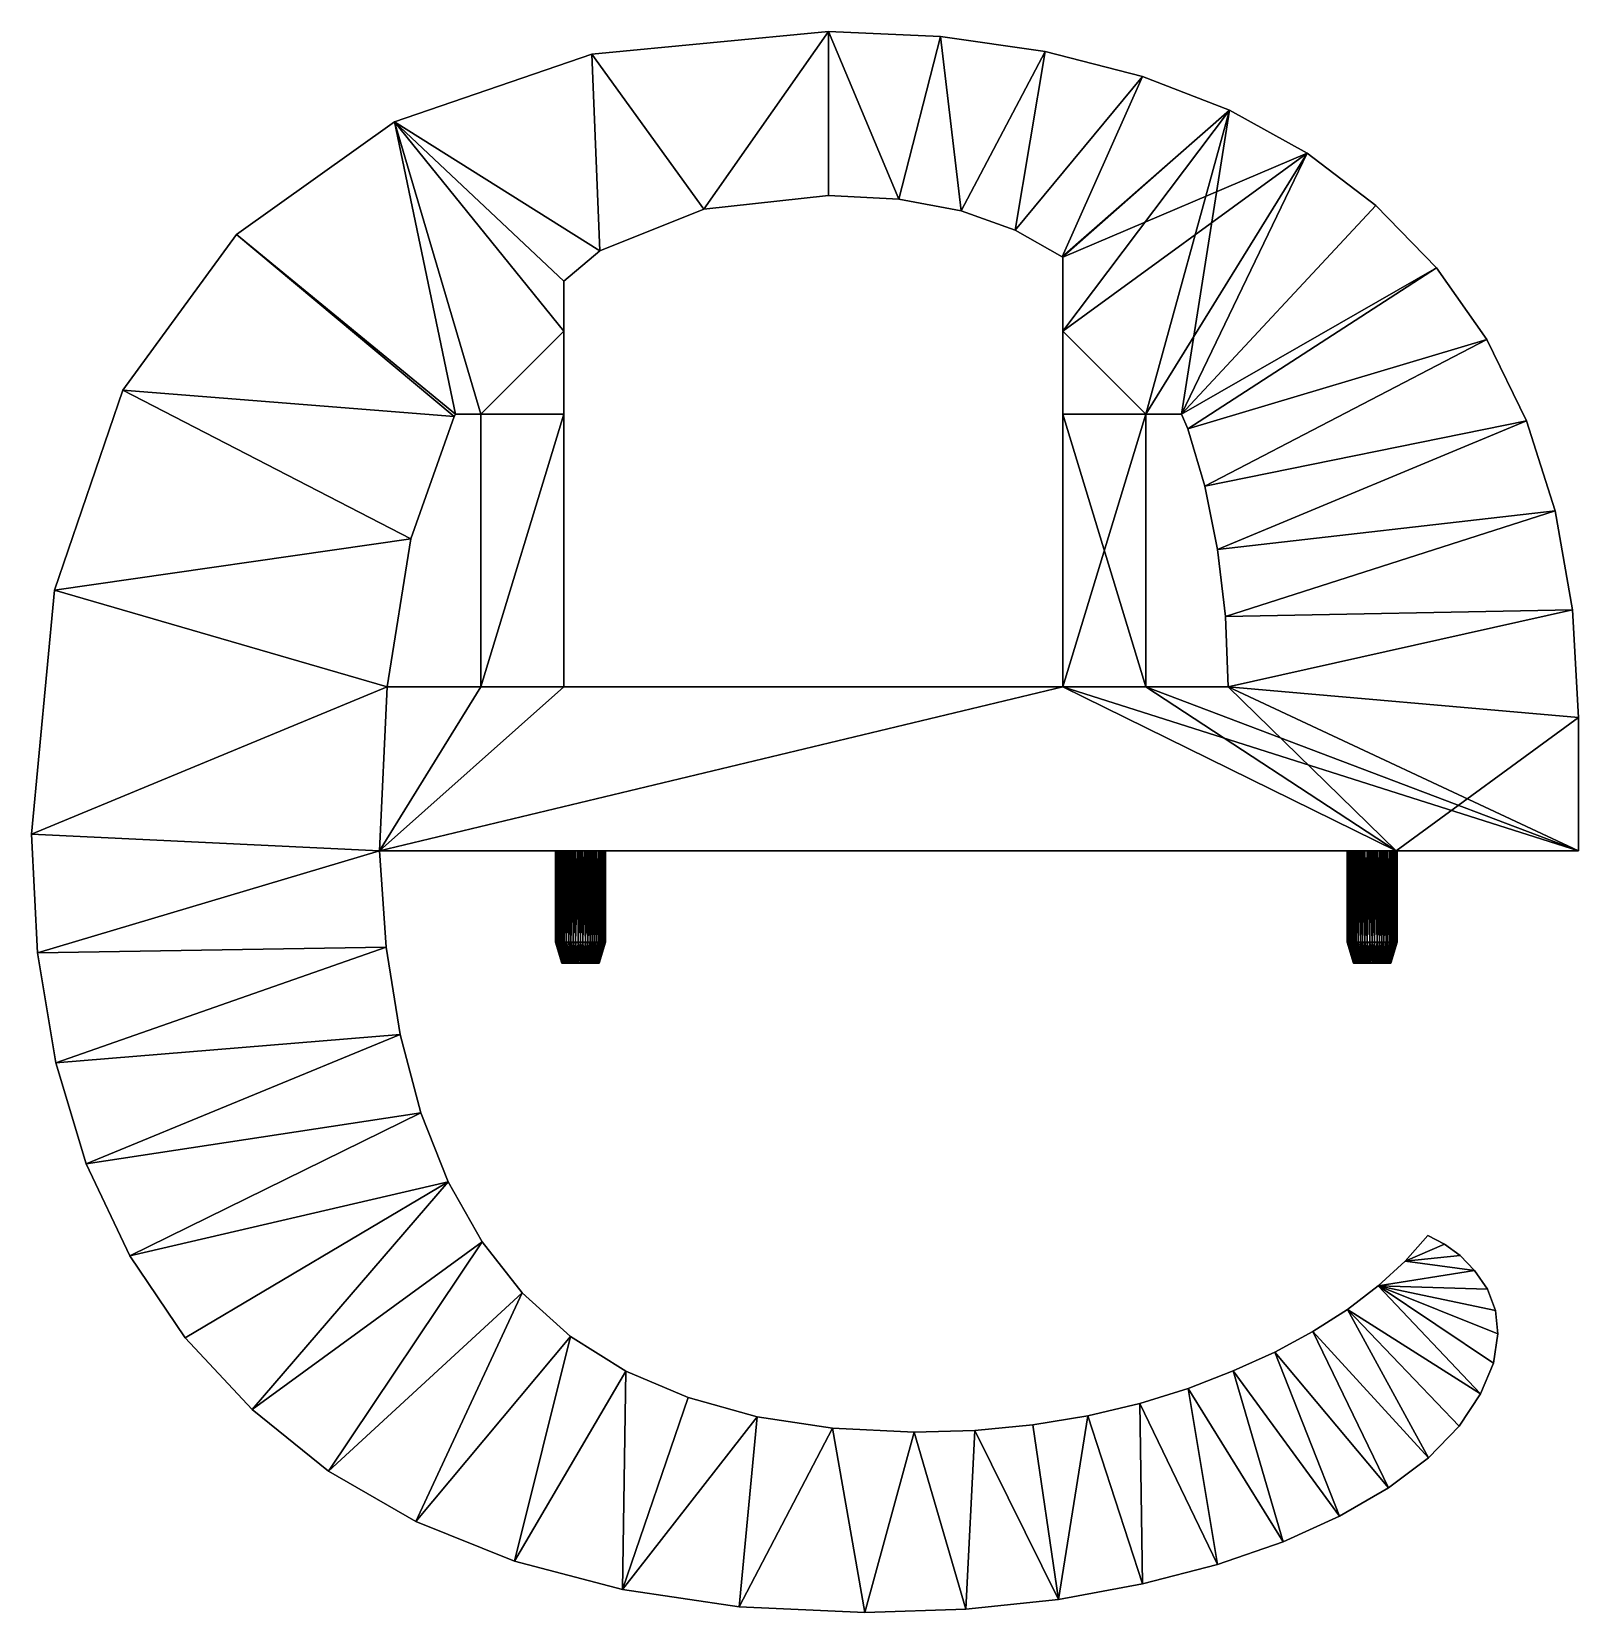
# Model space of a CAD drawing. Extents: x -16.5 to 76.5, y -27 to 68.
import ezdxf

# ---------------------------------------------------------------- set-up
doc = ezdxf.new("R2010")
doc.units = 0
doc.header["$MEASUREMENT"] = 0
doc.layers.add('STL2DXF', color=7, linetype='Continuous')

msp = doc.modelspace()

# ---------------------------------------------------------------- linework, layer by layer
at = {"layer": 'STL2DXF'}
for points in [[(17.187, 66.646), (31.404, 68), (23.914, 57.321)], [(31.404, 68, 15), (17.187, 66.646, 15), (23.914, 57.321, 15)], [(31.404, 68), (17.187, 66.646), (31.404, 68, 15)], [(31.404, 68, 15), (17.187, 66.646), (17.187, 66.646, 15)], [(23.914, 57.321), (31.404, 68), (31.404, 58.155)], [(23.914, 57.321, 15), (31.404, 58.155, 15), (31.404, 68, 15)], [(38.149, 67.699), (35.635, 57.923), (31.404, 68)], [(31.404, 58.155), (31.404, 68), (35.635, 57.923)], [(38.149, 67.699), (31.404, 68), (38.149, 67.699, 15)], [(31.404, 68, 15), (35.635, 57.923, 15), (38.149, 67.699, 15)], [(35.635, 57.923, 15), (31.404, 68, 15), (31.404, 58.155, 15)], [(38.149, 67.699, 15), (31.404, 68), (31.404, 68, 15)], [(35.635, 57.923), (38.149, 67.699), (39.38, 57.226)], [(35.635, 57.923, 15), (39.38, 57.226, 15), (38.149, 67.699, 15)], [(44.442, 66.797), (39.38, 57.226), (38.149, 67.699)], [(38.149, 67.699, 15), (44.442, 66.797), (38.149, 67.699)], [(44.442, 66.797, 15), (38.149, 67.699, 15), (39.38, 57.226, 15)], [(44.442, 66.797), (38.149, 67.699, 15), (44.442, 66.797, 15)], [(5.328, 62.585, 15), (17.187, 66.646, 15), (5.328, 62.585)], [(17.187, 66.646), (17.673, 54.819), (5.328, 62.585)], [(5.328, 62.585), (17.187, 66.646, 15), (17.187, 66.646)], [(17.187, 66.646, 15), (5.328, 62.585, 15), (17.673, 54.819, 15)], [(23.914, 57.321), (17.673, 54.819), (17.187, 66.646)], [(23.914, 57.321, 15), (17.187, 66.646, 15), (17.673, 54.819, 15)], [(42.639, 56.063), (39.38, 57.226), (44.442, 66.797)], [(39.38, 57.226, 15), (42.639, 56.063, 15), (44.442, 66.797, 15)], [(44.442, 66.797), (50.285, 65.293), (42.639, 56.063)], [(44.442, 66.797, 15), (42.639, 56.063, 15), (50.285, 65.293, 15)], [(44.442, 66.797), (44.442, 66.797, 15), (50.285, 65.293)], [(50.285, 65.293), (44.442, 66.797, 15), (50.285, 65.293, 15)], [(42.639, 56.063), (50.285, 65.293), (45.465, 54.464)], [(45.465, 54.464, 15), (50.285, 65.293, 15), (42.639, 56.063, 15)], [(55.521, 63.283), (45.465, 54.464), (50.285, 65.293)], [(45.465, 54.464, 15), (55.521, 63.283, 15), (50.285, 65.293, 15)], [(55.521, 63.283), (50.285, 65.293), (55.521, 63.283, 15)], [(55.521, 63.283, 15), (50.285, 65.293), (50.285, 65.293, 15)], [(45.465, 54.464), (55.521, 63.283), (45.5, 54.435)], [(55.521, 63.283, 15), (45.465, 54.464, 15), (45.5, 54.435, 15)], [(55.521, 63.283), (60.202, 60.699), (45.5, 54.435)], [(50.5, 45, 15), (55.521, 63.283, 15), (45.5, 50, 15)], [(45.5, 54.435, 15), (45.5, 50, 15), (55.521, 63.283, 15)], [(52.646, 45, 15), (55.521, 63.283, 15), (50.5, 45, 15)], [(55.521, 63.283, 15), (52.646, 45, 15), (60.202, 60.699, 15)], [(55.521, 63.283), (55.521, 63.283, 15), (60.202, 60.699)], [(60.202, 60.699, 15), (60.202, 60.699), (55.521, 63.283, 15)], [(5.328, 62.585), (8.988, 45), (-4.173, 55.817)], [(-4.173, 55.817, 15), (5.328, 62.585, 15), (-4.173, 55.817)], [(5.328, 62.585), (-4.173, 55.817), (5.328, 62.585, 15)], [(5.328, 62.585, 15), (-4.173, 55.817, 15), (8.988, 45, 15)], [(10.5, 45, 15), (5.328, 62.585, 15), (8.988, 45, 15)], [(15.5, 53.004), (15.5, 50), (5.328, 62.585)], [(15.5, 53.004, 15), (17.673, 54.819, 15), (5.328, 62.585, 15)], [(10.5, 45, 15), (15.5, 50, 15), (5.328, 62.585, 15)], [(10.5, 45), (5.328, 62.585), (15.5, 50)], [(15.5, 53.004), (5.328, 62.585), (17.673, 54.819)], [(8.988, 45), (5.328, 62.585), (10.5, 45)], [(15.5, 53.004, 15), (5.328, 62.585, 15), (15.5, 50, 15)], [(45.5, 50), (60.202, 60.699), (50.5, 45)], [(45.5, 54.435), (60.202, 60.699), (45.5, 50)], [(50.5, 45), (60.202, 60.699), (52.646, 45)], [(64.329, 57.54), (52.646, 45), (60.202, 60.699)], [(64.329, 57.54, 15), (60.202, 60.699, 15), (52.646, 45, 15)], [(64.329, 57.54, 15), (64.329, 57.54), (60.202, 60.699, 15)], [(60.202, 60.699), (60.202, 60.699, 15), (64.329, 57.54)], [(31.404, 58.155), (23.914, 57.321, 15), (23.914, 57.321)], [(31.404, 58.155), (31.404, 58.155, 15), (23.914, 57.321, 15)], [(35.635, 57.923, 15), (31.404, 58.155), (35.635, 57.923)], [(31.404, 58.155), (35.635, 57.923, 15), (31.404, 58.155, 15)], [(23.914, 57.321), (23.914, 57.321, 15), (17.673, 54.819)], [(23.914, 57.321, 15), (17.673, 54.819, 15), (17.673, 54.819)], [(39.38, 57.226), (35.635, 57.923, 15), (35.635, 57.923)], [(39.38, 57.226), (39.38, 57.226, 15), (35.635, 57.923, 15)], [(42.639, 56.063, 15), (39.38, 57.226, 15), (42.639, 56.063)], [(39.38, 57.226), (42.639, 56.063), (39.38, 57.226, 15)], [(64.329, 57.54), (67.97, 53.807), (52.646, 45)], [(64.329, 57.54, 15), (52.646, 45, 15), (67.97, 53.807, 15)], [(64.329, 57.54), (67.97, 53.807, 15), (67.97, 53.807)], [(64.329, 57.54, 15), (67.97, 53.807, 15), (64.329, 57.54)], [(42.639, 56.063), (45.465, 54.464), (45.465, 54.464, 15)], [(42.639, 56.063), (45.465, 54.464, 15), (42.639, 56.063, 15)], [(-4.173, 55.817), (8.9, 44.865), (-11.021, 46.451)], [(-4.173, 55.817, 15), (-11.021, 46.451, 15), (8.9, 44.865, 15)], [(-4.173, 55.817), (-11.021, 46.451), (-11.021, 46.451, 15)], [(-4.173, 55.817), (-11.021, 46.451, 15), (-4.173, 55.817, 15)], [(8.9, 44.865, 15), (8.988, 45, 15), (-4.173, 55.817, 15)], [(8.9, 44.865), (-4.173, 55.817), (8.988, 45)], [(15.5, 53.004, 15), (15.5, 53.004), (17.673, 54.819, 15)], [(17.673, 54.819), (17.673, 54.819, 15), (15.5, 53.004)], [(45.465, 54.464), (45.5, 54.435), (45.5, 54.435, 15)], [(45.465, 54.464), (45.5, 54.435, 15), (45.465, 54.464, 15)], [(45.5, 54.435), (45.5, 50), (45.5, 50, 15)], [(45.5, 54.435, 15), (45.5, 54.435), (45.5, 50, 15)], [(52.646, 45), (67.97, 53.807), (53.025, 44.127)], [(53.025, 44.127, 15), (67.97, 53.807, 15), (52.646, 45, 15)], [(70.987, 49.5), (53.025, 44.127), (67.97, 53.807)], [(67.97, 53.807, 15), (53.025, 44.127, 15), (70.987, 49.5, 15)], [(70.987, 49.5, 15), (70.987, 49.5), (67.97, 53.807, 15)], [(67.97, 53.807), (67.97, 53.807, 15), (70.987, 49.5)], [(15.5, 53.004), (15.5, 53.004, 15), (15.5, 50, 15)], [(15.5, 53.004), (15.5, 50, 15), (15.5, 50)], [(15.5, 50), (15.5, 45), (10.5, 45)], [(15.5, 45, 15), (15.5, 50, 15), (10.5, 45, 15)], [(15.5, 50), (15.5, 50, 15), (15.5, 45)], [(15.5, 45, 15), (15.5, 45), (15.5, 50, 15)], [(50.5, 45), (45.5, 45), (45.5, 50)], [(45.5, 45, 15), (50.5, 45, 15), (45.5, 50, 15)], [(45.5, 50), (45.5, 45), (45.5, 45, 15)], [(45.5, 50, 15), (45.5, 50), (45.5, 45, 15)], [(53.025, 44.127), (70.987, 49.5), (54.03, 40.681)], [(53.025, 44.127, 15), (54.03, 40.681, 15), (70.987, 49.5, 15)], [(73.379, 44.619), (54.03, 40.681), (70.987, 49.5)], [(73.379, 44.619, 15), (70.987, 49.5, 15), (54.03, 40.681, 15)], [(73.379, 44.619, 15), (73.379, 44.619), (70.987, 49.5)], [(70.987, 49.5), (70.987, 49.5, 15), (73.379, 44.619, 15)], [(-11.021, 46.451), (6.299, 37.523), (-15.13, 34.433)], [(-11.021, 46.451, 15), (-15.13, 34.433, 15), (6.299, 37.523, 15)], [(-11.021, 46.451), (-15.13, 34.433), (-15.13, 34.433, 15)], [(-11.021, 46.451), (-15.13, 34.433, 15), (-11.021, 46.451, 15)], [(6.299, 37.523, 15), (8.9, 44.865, 15), (-11.021, 46.451, 15)], [(6.299, 37.523), (-11.021, 46.451), (8.9, 44.865)], [(8.9, 44.865), (8.9, 44.865, 15), (6.299, 37.523, 15)], [(8.9, 44.865), (6.299, 37.523, 15), (6.299, 37.523)], [(8.988, 45), (8.988, 45, 15), (8.9, 44.865, 15)], [(8.988, 45), (8.9, 44.865, 15), (8.9, 44.865)], [(8.988, 45, 15), (8.988, 45), (10.5, 45)], [(8.988, 45, 15), (10.5, 45), (10.5, 45, 15)], [(10.5, 28.622, 15), (10.5, 45, 15), (10.5, 45)], [(10.5, 28.622, 15), (10.5, 45), (10.5, 28.622)], [(10.5, 28.622, 15), (15.5, 45, 15), (10.5, 45, 15)], [(10.5, 28.622), (10.5, 45), (15.5, 45)], [(15.5, 45), (15.5, 28.622), (10.5, 28.622)], [(15.5, 45, 15), (10.5, 28.622, 15), (15.5, 28.622, 15)], [(15.5, 45), (15.5, 45, 15), (15.5, 28.622)], [(15.5, 28.622, 15), (15.5, 28.622), (15.5, 45, 15)], [(50.5, 28.622), (45.5, 28.622), (50.5, 45)], [(45.5, 28.622), (45.5, 45), (50.5, 45)], [(45.5, 28.622), (45.5, 45, 15), (45.5, 45)], [(50.5, 28.622, 15), (50.5, 45, 15), (45.5, 45, 15)], [(45.5, 28.622, 15), (50.5, 28.622, 15), (45.5, 45, 15)], [(45.5, 28.622), (45.5, 28.622, 15), (45.5, 45, 15)], [(50.5, 28.622, 15), (50.5, 28.622), (50.5, 45)], [(50.5, 28.622, 15), (50.5, 45), (50.5, 45, 15)], [(52.646, 45), (52.646, 45, 15), (50.5, 45)], [(50.5, 45, 15), (50.5, 45), (52.646, 45, 15)], [(53.025, 44.127), (53.025, 44.127, 15), (52.646, 45)], [(52.646, 45, 15), (52.646, 45), (53.025, 44.127, 15)], [(53.025, 44.127), (54.03, 40.681), (54.03, 40.681, 15)], [(53.025, 44.127), (54.03, 40.681, 15), (53.025, 44.127, 15)], [(54.03, 40.681), (73.379, 44.619), (54.81, 36.88)], [(54.81, 36.88, 15), (73.379, 44.619, 15), (54.03, 40.681, 15)], [(75.113, 39.191), (54.81, 36.88), (73.379, 44.619)], [(73.379, 44.619, 15), (54.81, 36.88, 15), (75.113, 39.191, 15)], [(75.113, 39.191), (73.379, 44.619), (73.379, 44.619, 15)], [(75.113, 39.191), (73.379, 44.619, 15), (75.113, 39.191, 15)], [(54.03, 40.681), (54.81, 36.88), (54.03, 40.681, 15)], [(54.03, 40.681, 15), (54.81, 36.88), (54.81, 36.88, 15)], [(54.81, 36.88), (75.113, 39.191), (55.279, 32.86)], [(55.279, 32.86, 15), (75.113, 39.191, 15), (54.81, 36.88, 15)], [(76.153, 33.243), (55.279, 32.86), (75.113, 39.191)], [(75.113, 39.191, 15), (55.279, 32.86, 15), (76.153, 33.243, 15)], [(76.153, 33.243), (75.113, 39.191), (75.113, 39.191, 15)], [(76.153, 33.243), (75.113, 39.191, 15), (76.153, 33.243, 15)], [(4.878, 28.622), (-15.13, 34.433), (6.299, 37.523)], [(4.878, 28.622, 15), (6.299, 37.523, 15), (-15.13, 34.433, 15)], [(6.299, 37.523), (6.299, 37.523, 15), (4.878, 28.622, 15)], [(4.878, 28.622, 15), (4.878, 28.622), (6.299, 37.523)], [(55.279, 32.86, 15), (54.81, 36.88, 15), (55.279, 32.86)], [(54.81, 36.88), (55.279, 32.86), (54.81, 36.88, 15)], [(-16.5, 19.762), (-15.13, 34.433), (4.878, 28.622)], [(-15.13, 34.433, 15), (-16.5, 19.762, 15), (4.878, 28.622, 15)], [(-15.13, 34.433), (-16.5, 19.762), (-16.5, 19.762, 15)], [(-15.13, 34.433), (-16.5, 19.762, 15), (-15.13, 34.433, 15)], [(55.279, 32.86), (76.153, 33.243), (55.435, 28.622)], [(55.435, 28.622, 15), (76.153, 33.243, 15), (55.279, 32.86, 15)], [(55.279, 32.86, 15), (55.279, 32.86), (55.435, 28.622)], [(55.279, 32.86, 15), (55.435, 28.622), (55.435, 28.622, 15)], [(76.5, 26.776), (55.435, 28.622), (76.153, 33.243)], [(76.153, 33.243, 15), (55.435, 28.622, 15), (76.5, 26.776, 15)], [(76.153, 33.243, 15), (76.5, 26.776, 15), (76.153, 33.243)], [(76.5, 26.776), (76.153, 33.243), (76.5, 26.776, 15)], [(4.409, 18.777), (-16.5, 19.762), (4.878, 28.622)], [(4.409, 18.777, 15), (4.878, 28.622, 15), (-16.5, 19.762, 15)], [(10.5, 28.622), (4.409, 18.777), (4.878, 28.622)], [(10.5, 28.622, 15), (4.878, 28.622, 15), (4.409, 18.777, 15)], [(45.5, 28.622), (4.409, 18.777), (15.5, 28.622)], [(15.5, 28.622), (4.409, 18.777), (10.5, 28.622)], [(4.409, 18.777), (45.5, 28.622), (76.5, 18.777)], [(15.5, 28.622, 15), (10.5, 28.622, 15), (4.409, 18.777, 15)], [(65.536, 18.777, 15), (45.5, 28.622, 15), (4.409, 18.777, 15)], [(45.5, 28.622, 15), (15.5, 28.622, 15), (4.409, 18.777, 15)], [(10.5, 28.622, 15), (10.5, 28.622), (4.878, 28.622)], [(10.5, 28.622, 15), (4.878, 28.622), (4.878, 28.622, 15)], [(15.5, 28.622), (45.5, 28.622, 15), (45.5, 28.622)], [(45.5, 28.622, 15), (15.5, 28.622), (15.5, 28.622, 15)], [(50.5, 28.622), (76.5, 18.777), (45.5, 28.622)], [(50.5, 28.622, 15), (45.5, 28.622, 15), (65.536, 18.777, 15)], [(55.435, 28.622), (76.5, 18.777), (50.5, 28.622)], [(50.5, 28.622, 15), (55.435, 28.622), (50.5, 28.622)], [(50.5, 28.622, 15), (65.536, 18.777, 15), (55.435, 28.622, 15)], [(55.435, 28.622), (50.5, 28.622, 15), (55.435, 28.622, 15)], [(76.5, 26.776), (76.5, 18.777), (55.435, 28.622)], [(65.536, 18.777, 15), (76.5, 26.776, 15), (55.435, 28.622, 15)], [(76.5, 18.777, 15), (76.5, 26.776, 15), (65.536, 18.777, 15)], [(76.5, 26.776), (76.5, 18.777, 15), (76.5, 18.777)], [(76.5, 26.776), (76.5, 26.776, 15), (76.5, 18.777, 15)], [(-16.136, 12.638), (-16.5, 19.762), (4.409, 18.777)], [(-16.5, 19.762, 15), (-16.136, 12.638, 15), (4.409, 18.777, 15)], [(-16.5, 19.762, 15), (-16.5, 19.762), (-16.136, 12.638)], [(-16.5, 19.762, 15), (-16.136, 12.638), (-16.136, 12.638, 15)], [(4.409, 18.777), (4.826, 12.98), (-16.136, 12.638)], [(4.826, 12.98, 15), (4.409, 18.777, 15), (-16.136, 12.638, 15)], [(15.065, 18.777, 7.156), (4.409, 18.777), (15.078, 18.777, 7.122)], [(15.078, 18.777, 7.122), (4.409, 18.777), (15.114, 18.777, 7.028)], [(15.131, 18.777, 6.995), (4.409, 18.777), (15.177, 18.777, 6.905)], [(15.114, 18.777, 7.028), (4.409, 18.777), (15.131, 18.777, 6.995)], [(15.177, 18.777, 6.905), (4.409, 18.777), (15.253, 18.777, 6.789)], [(15.253, 18.777, 6.789), (4.409, 18.777), (15.34, 18.777, 6.68)], [(15.34, 18.777, 6.68), (4.409, 18.777), (15.439, 18.777, 6.58)], [(15.439, 18.777, 6.58), (4.409, 18.777), (15.5, 18.777, 6.529)], [(15.546, 18.777, 6.491), (4.409, 18.777), (15.548, 18.777, 6.489)], [(15.5, 18.777, 6.529), (4.409, 18.777), (15.546, 18.777, 6.491)], [(15.548, 18.777, 6.489), (4.409, 18.777), (15.58, 18.777, 6.468)], [(15.667, 18.777, 6.409), (15.58, 18.777, 6.468), (4.409, 18.777)], [(4.409, 18.777), (4.409, 18.777, 15), (4.826, 12.98, 15)], [(4.409, 18.777), (4.826, 12.98, 15), (4.826, 12.98)], [(15.701, 18.777, 6.39), (4.409, 18.777), (15.793, 18.777, 6.339)], [(15.667, 18.777, 6.409), (4.409, 18.777), (15.701, 18.777, 6.39)], [(15.793, 18.777, 6.339), (4.409, 18.777), (15.926, 18.777, 6.281)], [(16.062, 18.777, 6.236), (4.409, 18.777), (16.065, 18.777, 6.235)], [(15.926, 18.777, 6.281), (4.409, 18.777), (16.062, 18.777, 6.236)], [(16.065, 18.777, 6.235), (4.409, 18.777), (16.103, 18.777, 6.227)], [(16.103, 18.777, 6.227), (4.409, 18.777), (16.207, 18.777, 6.202)], [(16.207, 18.777, 6.202), (4.409, 18.777), (16.353, 18.777, 6.182)], [(16.384, 18.777, 6.181), (16.353, 18.777, 6.182), (4.409, 18.777)], [(15, 18.777, 7.556), (15.005, 18.777, 7.656), (4.409, 18.777, 15)], [(16.065, 18.777, 8.877), (16.065, 18.777, 8.877), (4.409, 18.777, 15)], [(15.013, 18.777, 7.385), (15.007, 18.777, 7.421), (4.409, 18.777)], [(4.409, 18.777, 15), (16.793, 18.777, 8.909), (65.536, 18.777, 15)], [(16.461, 18.777, 8.934), (16.5, 18.777, 8.936), (4.409, 18.777, 15)], [(16.65, 18.777, 8.929), (16.754, 18.777, 8.915), (4.409, 18.777, 15)], [(16.793, 18.777, 8.909), (4.409, 18.777, 15), (16.754, 18.777, 8.915)], [(16.647, 18.777, 8.929), (16.65, 18.777, 8.929), (4.409, 18.777, 15)], [(16.608, 18.777, 8.931), (16.647, 18.777, 8.929), (4.409, 18.777, 15)], [(16.5, 18.777, 8.936), (16.608, 18.777, 8.931), (4.409, 18.777, 15)], [(16.21, 18.777, 8.91), (16.314, 18.777, 8.924), (4.409, 18.777, 15)], [(16.384, 18.777, 8.931), (16.461, 18.777, 8.934), (4.409, 18.777, 15)], [(16.207, 18.777, 8.909), (16.21, 18.777, 8.91), (4.409, 18.777, 15)], [(16.314, 18.777, 8.924), (16.353, 18.777, 8.929), (4.409, 18.777, 15)], [(16.384, 18.777, 8.931), (4.409, 18.777, 15), (16.353, 18.777, 8.929)], [(16.065, 18.777, 8.877), (16.169, 18.777, 8.901), (4.409, 18.777, 15)], [(16.207, 18.777, 8.909), (4.409, 18.777, 15), (16.169, 18.777, 8.901)], [(16.028, 18.777, 8.865), (4.409, 18.777, 15), (15.926, 18.777, 8.831)], [(16.065, 18.777, 8.877), (4.409, 18.777, 15), (16.028, 18.777, 8.865)], [(15.439, 18.777, 8.532), (15.5, 18.777, 8.583), (4.409, 18.777, 15)], [(15.891, 18.777, 8.816), (4.409, 18.777, 15), (15.793, 18.777, 8.773)], [(15.926, 18.777, 8.831), (4.409, 18.777, 15), (15.891, 18.777, 8.816)], [(15.76, 18.777, 8.755), (4.409, 18.777, 15), (15.669, 18.777, 8.705)], [(15.669, 18.777, 8.705), (4.409, 18.777, 15), (15.667, 18.777, 8.703)], [(15.34, 18.777, 8.432), (4.409, 18.777, 15), (15.253, 18.777, 8.323)], [(15.793, 18.777, 8.773), (4.409, 18.777, 15), (15.76, 18.777, 8.755)], [(15.667, 18.777, 8.703), (4.409, 18.777, 15), (15.635, 18.777, 8.682)], [(15.548, 18.777, 8.623), (15.635, 18.777, 8.682), (4.409, 18.777, 15)], [(15.5, 18.777, 8.583), (15.548, 18.777, 8.623), (4.409, 18.777, 15)], [(15.253, 18.777, 8.323), (4.409, 18.777, 15), (15.177, 18.777, 8.207)], [(15.439, 18.777, 8.532), (4.409, 18.777, 15), (15.34, 18.777, 8.432)], [(15.16, 18.777, 8.174), (15.169, 18.777, 8.192), (4.409, 18.777, 15)], [(63.488, 18.777, 4.908), (4.409, 18.777), (63.526, 18.777, 4.891)], [(63.526, 18.777, 4.891), (4.409, 18.777), (63.665, 18.777, 4.845)], [(63.804, 18.777, 4.813), (4.409, 18.777), (63.807, 18.777, 4.812)], [(63.665, 18.777, 4.845), (4.409, 18.777), (63.804, 18.777, 4.813)], [(4.409, 18.777), (76.5, 18.777), (63.807, 18.777, 4.812)], [(16.5, 18.777, 6.176), (16.497, 18.777, 6.176), (4.409, 18.777)], [(16.497, 18.777, 6.176), (16.393, 18.777, 6.181), (4.409, 18.777)], [(16.54, 18.777, 6.178), (16.5, 18.777, 6.176), (4.409, 18.777)], [(63.267, 18.777, 5.018), (4.409, 18.777), (63.393, 18.777, 4.949)], [(63.488, 18.777, 4.908), (63.393, 18.777, 4.949), (4.409, 18.777)], [(4.409, 18.777), (63.267, 18.777, 5.018), (16.793, 18.777, 6.202)], [(4.409, 18.777), (16.393, 18.777, 6.181), (16.384, 18.777, 6.181)], [(16.647, 18.777, 6.182), (16.54, 18.777, 6.178), (4.409, 18.777)], [(16.793, 18.777, 6.202), (16.647, 18.777, 6.182), (4.409, 18.777)], [(15.114, 18.777, 8.085), (4.409, 18.777, 15), (15.114, 18.777, 8.084)], [(15.114, 18.777, 8.085), (15.16, 18.777, 8.174), (4.409, 18.777, 15)], [(15.177, 18.777, 8.207), (4.409, 18.777, 15), (15.169, 18.777, 8.192)], [(15.114, 18.777, 8.084), (4.409, 18.777, 15), (15.101, 18.777, 8.05)], [(15.101, 18.777, 8.05), (4.409, 18.777, 15), (15.065, 18.777, 7.957)], [(15.065, 18.777, 7.957), (4.409, 18.777, 15), (15.029, 18.777, 7.826)], [(15.023, 18.777, 7.79), (15.029, 18.777, 7.826), (4.409, 18.777, 15)], [(15.029, 18.777, 7.826), (15.029, 18.777, 7.826), (4.409, 18.777, 15)], [(15.005, 18.777, 7.656), (15.007, 18.777, 7.692), (4.409, 18.777, 15)], [(15.007, 18.777, 7.692), (15.023, 18.777, 7.79), (4.409, 18.777, 15)], [(15.002, 18.777, 7.52), (15, 18.777, 7.556), (4.409, 18.777)], [(4.409, 18.777, 15), (4.409, 18.777), (15, 18.777, 7.556)], [(15.013, 18.777, 7.385), (4.409, 18.777), (15.029, 18.777, 7.287)], [(15.007, 18.777, 7.421), (15.002, 18.777, 7.52), (4.409, 18.777)], [(15.065, 18.777, 7.156), (15.062, 18.777, 7.168), (4.409, 18.777)], [(15.029, 18.777, 7.287), (4.409, 18.777), (15.062, 18.777, 7.168)], [(15.065, 18.777, 7.156), (15.065, 18.777, 7.156), (4.409, 18.777)], [(15, 18.777, 7.556), (15.002, 18.777, 7.52), (15, 13.271, 7.38)], [(15, 13.271, 7.38), (15.005, 18.777, 7.656), (15, 18.777, 7.556)], [(15, 13.271, 7.38), (15.007, 13.27, 7.515), (15.005, 18.777, 7.656)], [(15.007, 13.272, 7.244), (15, 13.271, 7.38), (15.002, 18.777, 7.52)], [(15.002, 18.777, 7.52), (15.007, 18.777, 7.421), (15.007, 13.272, 7.244)], [(15.007, 18.777, 7.692), (15.005, 18.777, 7.656), (15.007, 13.27, 7.515)], [(15.007, 13.27, 7.515), (15.029, 13.268, 7.649), (15.023, 18.777, 7.79)], [(15.007, 13.27, 7.515), (15.023, 18.777, 7.79), (15.007, 18.777, 7.692)], [(15.007, 18.777, 7.421), (15.013, 18.777, 7.385), (15.007, 13.272, 7.244)], [(15.029, 13.274, 7.11), (15.007, 13.272, 7.244), (15.013, 18.777, 7.385)], [(15.029, 18.777, 7.287), (15.029, 13.274, 7.11), (15.013, 18.777, 7.385)], [(15.029, 18.777, 7.826), (15.023, 18.777, 7.79), (15.029, 13.268, 7.649)], [(15.029, 13.268, 7.649), (15.065, 13.267, 7.78), (15.029, 18.777, 7.826)], [(15.065, 18.777, 7.957), (15.029, 18.777, 7.826), (15.065, 13.267, 7.78)], [(15.065, 13.275, 6.979), (15.029, 13.274, 7.11), (15.065, 18.777, 7.156)], [(15.029, 18.777, 7.826), (15.065, 13.267, 7.78), (15.029, 18.777, 7.826)], [(15.062, 18.777, 7.168), (15.065, 18.777, 7.156), (15.029, 13.274, 7.11)], [(15.029, 18.777, 7.287), (15.062, 18.777, 7.168), (15.029, 13.274, 7.11)], [(15.065, 18.777, 7.156), (15.065, 18.777, 7.156), (15.029, 13.274, 7.11)], [(15.065, 13.267, 7.78), (15.114, 13.266, 7.908), (15.101, 18.777, 8.05)], [(15.065, 13.267, 7.78), (15.101, 18.777, 8.05), (15.065, 18.777, 7.957)], [(15.065, 13.275, 6.979), (15.065, 18.777, 7.156), (15.078, 18.777, 7.122)], [(15.114, 13.276, 6.852), (15.065, 13.275, 6.979), (15.078, 18.777, 7.122)], [(15.114, 18.777, 7.028), (15.114, 13.276, 6.852), (15.078, 18.777, 7.122)], [(15.114, 18.777, 8.084), (15.101, 18.777, 8.05), (15.114, 13.266, 7.908)], [(15.114, 18.777, 8.084), (15.114, 13.266, 7.908), (15.114, 18.777, 8.085)], [(15.16, 18.777, 8.174), (15.114, 18.777, 8.085), (15.114, 13.266, 7.908)], [(15.114, 13.266, 7.908), (15.177, 13.265, 8.03), (15.16, 18.777, 8.174)], [(15.177, 13.277, 6.729), (15.114, 13.276, 6.852), (15.131, 18.777, 6.995)], [(15.114, 18.777, 7.028), (15.131, 18.777, 6.995), (15.114, 13.276, 6.852)], [(15.177, 18.777, 6.905), (15.177, 13.277, 6.729), (15.131, 18.777, 6.995)], [(15.16, 18.777, 8.174), (15.177, 13.265, 8.03), (15.169, 18.777, 8.192)], [(15.177, 18.777, 8.207), (15.169, 18.777, 8.192), (15.177, 13.265, 8.03)], [(15.253, 18.777, 8.323), (15.177, 18.777, 8.207), (15.253, 13.264, 8.146)], [(15.177, 13.265, 8.03), (15.253, 13.264, 8.146), (15.177, 18.777, 8.207)], [(15.253, 13.278, 6.613), (15.177, 13.277, 6.729), (15.253, 18.777, 6.789)], [(15.177, 18.777, 6.905), (15.253, 18.777, 6.789), (15.177, 13.277, 6.729)], [(15.253, 13.264, 8.146), (15.34, 13.263, 8.255), (15.253, 18.777, 8.323)], [(15.34, 13.279, 6.504), (15.253, 13.278, 6.613), (15.34, 18.777, 6.68)], [(15.253, 18.777, 6.789), (15.34, 18.777, 6.68), (15.253, 13.278, 6.613)], [(15.34, 18.777, 8.432), (15.253, 18.777, 8.323), (15.34, 13.263, 8.255)], [(15.439, 13.28, 6.404), (15.34, 13.279, 6.504), (15.439, 18.777, 6.58)], [(15.34, 18.777, 6.68), (15.439, 18.777, 6.58), (15.34, 13.279, 6.504)], [(15.439, 13.262, 8.355), (15.439, 18.777, 8.532), (15.34, 18.777, 8.432)], [(15.439, 13.262, 8.355), (15.34, 18.777, 8.432), (15.34, 13.263, 8.255)], [(15.439, 13.28, 6.404), (15.5, 18.777, 6.529), (15.546, 18.777, 6.491)], [(15.439, 13.28, 6.404), (15.439, 18.777, 6.58), (15.5, 18.777, 6.529)], [(15.546, 18.777, 6.491), (15.548, 18.777, 6.489), (15.439, 13.28, 6.404)], [(15.439, 13.262, 8.355), (15.548, 13.261, 8.446), (15.439, 18.777, 8.532)], [(15.5, 18.777, 8.583), (15.439, 18.777, 8.532), (15.548, 13.261, 8.446)], [(15.548, 18.777, 6.489), (15.548, 13.281, 6.313), (15.439, 13.28, 6.404)], [(15.548, 18.777, 8.623), (15.5, 18.777, 8.583), (15.548, 13.261, 8.446)], [(15.548, 13.261, 8.446), (15.667, 13.26, 8.527), (15.635, 18.777, 8.682)], [(15.635, 18.777, 8.682), (15.548, 18.777, 8.623), (15.548, 13.261, 8.446)], [(15.667, 13.282, 6.233), (15.548, 13.281, 6.313), (15.58, 18.777, 6.468)], [(15.548, 18.777, 6.489), (15.58, 18.777, 6.468), (15.548, 13.281, 6.313)], [(15.58, 18.777, 6.468), (15.667, 18.777, 6.409), (15.667, 13.282, 6.233)], [(15.667, 18.777, 8.703), (15.635, 18.777, 8.682), (15.667, 13.26, 8.527)], [(15.669, 18.777, 8.705), (15.667, 18.777, 8.703), (15.667, 13.26, 8.527)], [(15.667, 13.26, 8.527), (15.76, 18.777, 8.755), (15.669, 18.777, 8.705)], [(15.667, 13.26, 8.527), (15.793, 13.259, 8.596), (15.76, 18.777, 8.755)], [(15.667, 18.777, 6.409), (15.701, 18.777, 6.39), (15.667, 13.282, 6.233)], [(15.793, 13.283, 6.163), (15.667, 13.282, 6.233), (15.701, 18.777, 6.39)], [(15.793, 13.283, 6.163), (15.701, 18.777, 6.39), (15.793, 18.777, 6.339)], [(15.793, 18.777, 8.773), (15.76, 18.777, 8.755), (15.793, 13.259, 8.596)], [(15.926, 13.283, 6.105), (15.793, 13.283, 6.163), (15.926, 18.777, 6.281)], [(15.793, 13.259, 8.596), (15.926, 13.259, 8.654), (15.891, 18.777, 8.816)], [(15.793, 18.777, 6.339), (15.926, 18.777, 6.281), (15.793, 13.283, 6.163)], [(15.891, 18.777, 8.816), (15.793, 18.777, 8.773), (15.793, 13.259, 8.596)], [(15.926, 18.777, 8.831), (15.891, 18.777, 8.816), (15.926, 13.259, 8.654)], [(16.065, 13.284, 6.059), (15.926, 13.283, 6.105), (16.062, 18.777, 6.236)], [(15.926, 13.259, 8.654), (16.065, 13.258, 8.7), (16.028, 18.777, 8.865)], [(15.926, 18.777, 6.281), (16.062, 18.777, 6.236), (15.926, 13.283, 6.105)], [(15.926, 18.777, 8.831), (15.926, 13.259, 8.654), (16.028, 18.777, 8.865)], [(16.065, 18.777, 8.877), (16.028, 18.777, 8.865), (16.065, 13.258, 8.7)], [(16.065, 18.777, 6.235), (16.065, 13.284, 6.059), (16.062, 18.777, 6.236)], [(16.065, 13.284, 6.059), (16.065, 18.777, 6.235), (16.103, 18.777, 6.227)], [(16.207, 13.284, 6.027), (16.065, 13.284, 6.059), (16.103, 18.777, 6.227)], [(16.065, 18.777, 8.877), (16.065, 13.258, 8.7), (16.065, 18.777, 8.877)], [(16.065, 13.258, 8.7), (16.207, 13.258, 8.733), (16.169, 18.777, 8.901)], [(16.169, 18.777, 8.901), (16.065, 18.777, 8.877), (16.065, 13.258, 8.7)], [(16.207, 18.777, 6.202), (16.207, 13.284, 6.027), (16.103, 18.777, 6.227)], [(16.207, 18.777, 8.909), (16.169, 18.777, 8.901), (16.207, 13.258, 8.733)], [(16.207, 18.777, 8.909), (16.207, 13.258, 8.733), (16.21, 18.777, 8.91)], [(16.207, 13.284, 6.027), (16.207, 18.777, 6.202), (16.353, 18.777, 6.182)], [(16.314, 18.777, 8.924), (16.21, 18.777, 8.91), (16.207, 13.258, 8.733)], [(16.207, 13.258, 8.733), (16.353, 13.258, 8.753), (16.314, 18.777, 8.924)], [(16.353, 18.777, 6.182), (16.353, 13.284, 6.007), (16.207, 13.284, 6.027)], [(16.353, 18.777, 8.929), (16.314, 18.777, 8.924), (16.353, 13.258, 8.753)], [(16.384, 18.777, 6.181), (16.393, 18.777, 6.181), (16.353, 13.284, 6.007)], [(16.353, 13.258, 8.753), (16.5, 13.258, 8.759), (16.461, 18.777, 8.934)], [(16.461, 18.777, 8.934), (16.384, 18.777, 8.931), (16.353, 13.258, 8.753)], [(16.353, 13.258, 8.753), (16.384, 18.777, 8.931), (16.353, 18.777, 8.929)], [(16.5, 13.284, 6), (16.353, 13.284, 6.007), (16.393, 18.777, 6.181)], [(16.353, 18.777, 6.182), (16.384, 18.777, 6.181), (16.353, 13.284, 6.007)], [(16.393, 18.777, 6.181), (16.497, 18.777, 6.176), (16.5, 13.284, 6)], [(16.5, 18.777, 8.936), (16.461, 18.777, 8.934), (16.5, 13.258, 8.759)], [(16.497, 18.777, 6.176), (16.5, 18.777, 6.176), (16.5, 13.284, 6)], [(16.5, 18.777, 6.176), (16.54, 18.777, 6.178), (16.5, 13.284, 6)], [(16.647, 13.284, 6.007), (16.5, 13.284, 6), (16.54, 18.777, 6.178)], [(16.5, 13.258, 8.759), (16.647, 13.258, 8.753), (16.608, 18.777, 8.931)], [(16.5, 18.777, 8.936), (16.5, 13.258, 8.759), (16.608, 18.777, 8.931)], [(16.647, 18.777, 6.182), (16.647, 13.284, 6.007), (16.54, 18.777, 6.178)], [(16.647, 18.777, 8.929), (16.608, 18.777, 8.931), (16.647, 13.258, 8.753)], [(16.754, 18.777, 8.915), (16.647, 13.258, 8.753), (16.793, 13.258, 8.733)], [(16.647, 13.284, 6.007), (16.647, 18.777, 6.182), (16.793, 13.284, 6.027)], [(16.793, 18.777, 6.202), (16.793, 13.284, 6.027), (16.647, 18.777, 6.182)], [(16.647, 18.777, 8.929), (16.647, 13.258, 8.753), (16.65, 18.777, 8.929)], [(16.754, 18.777, 8.915), (16.65, 18.777, 8.929), (16.647, 13.258, 8.753)], [(16.793, 18.777, 8.909), (16.754, 18.777, 8.915), (16.793, 13.258, 8.733)], [(16.897, 18.777, 8.886), (65.536, 18.777, 15), (16.793, 18.777, 8.909)], [(16.793, 18.777, 8.909), (16.793, 18.777, 8.909), (16.793, 13.258, 8.733)], [(16.897, 18.777, 8.886), (16.793, 18.777, 8.909), (16.793, 13.258, 8.733)], [(16.793, 18.777, 8.909), (65.536, 18.777, 15), (16.793, 18.777, 8.909)], [(16.831, 18.777, 6.211), (16.793, 18.777, 6.202), (63.267, 18.777, 5.018)], [(16.935, 13.284, 6.059), (16.793, 13.284, 6.027), (16.831, 18.777, 6.211)], [(16.793, 18.777, 6.202), (16.831, 18.777, 6.211), (16.793, 13.284, 6.027)], [(16.793, 13.258, 8.733), (16.935, 13.258, 8.7), (16.897, 18.777, 8.886)], [(16.935, 18.777, 6.235), (16.831, 18.777, 6.211), (63.267, 18.777, 5.018)], [(16.935, 13.284, 6.059), (16.831, 18.777, 6.211), (16.935, 18.777, 6.235)], [(16.935, 18.777, 8.877), (65.536, 18.777, 15), (16.897, 18.777, 8.886)], [(16.935, 18.777, 8.877), (16.897, 18.777, 8.886), (16.935, 13.258, 8.7)], [(17.037, 18.777, 8.843), (65.536, 18.777, 15), (16.935, 18.777, 8.877)], [(17.074, 18.777, 6.281), (16.935, 18.777, 6.235), (63.267, 18.777, 5.018)], [(17.074, 18.777, 6.281), (17.074, 13.283, 6.105), (16.935, 18.777, 6.235)], [(16.935, 13.284, 6.059), (16.935, 18.777, 6.235), (17.074, 13.283, 6.105)], [(16.935, 18.777, 8.877), (16.935, 13.258, 8.7), (17.037, 18.777, 8.843)], [(16.935, 13.258, 8.7), (17.074, 13.259, 8.654), (17.074, 18.777, 8.831)], [(16.935, 13.258, 8.7), (17.074, 18.777, 8.831), (17.037, 18.777, 8.843)], [(17.074, 18.777, 8.831), (65.536, 18.777, 15), (17.037, 18.777, 8.843)], [(17.172, 18.777, 8.788), (65.536, 18.777, 15), (17.074, 18.777, 8.831)], [(17.074, 13.259, 8.654), (17.207, 18.777, 8.773), (17.172, 18.777, 8.788)], [(17.172, 18.777, 8.788), (17.074, 18.777, 8.831), (17.074, 13.259, 8.654)], [(17.205, 18.777, 6.338), (17.074, 18.777, 6.281), (63.267, 18.777, 5.018)], [(17.205, 18.777, 6.338), (17.207, 13.283, 6.163), (17.074, 18.777, 6.281)], [(17.074, 18.777, 6.281), (17.207, 13.283, 6.163), (17.074, 13.283, 6.105)], [(17.074, 13.259, 8.654), (17.207, 13.259, 8.596), (17.207, 18.777, 8.773)], [(17.207, 18.777, 8.773), (65.536, 18.777, 15), (17.172, 18.777, 8.788)], [(17.207, 18.777, 6.339), (17.207, 13.283, 6.163), (17.205, 18.777, 6.338)], [(17.207, 18.777, 6.339), (17.205, 18.777, 6.338), (63.267, 18.777, 5.018)], [(17.3, 18.777, 8.722), (65.536, 18.777, 15), (17.207, 18.777, 8.773)], [(17.207, 18.777, 8.773), (65.536, 18.777, 15), (17.207, 18.777, 8.773)], [(17.3, 18.777, 8.722), (17.207, 13.259, 8.596), (17.333, 18.777, 8.703)], [(17.207, 18.777, 8.773), (17.207, 13.259, 8.596), (17.207, 18.777, 8.773)], [(17.207, 18.777, 6.339), (63.267, 18.777, 5.018), (17.241, 18.777, 6.358)], [(17.241, 18.777, 6.358), (17.333, 13.282, 6.233), (17.207, 18.777, 6.339)], [(17.207, 13.283, 6.163), (17.207, 18.777, 6.339), (17.333, 13.282, 6.233)], [(17.333, 13.26, 8.527), (17.333, 18.777, 8.703), (17.207, 13.259, 8.596)], [(17.3, 18.777, 8.722), (17.207, 18.777, 8.773), (17.207, 13.259, 8.596)], [(17.241, 18.777, 6.358), (63.267, 18.777, 5.018), (17.333, 18.777, 6.409)], [(17.333, 18.777, 6.409), (17.333, 13.282, 6.233), (17.241, 18.777, 6.358)], [(17.333, 18.777, 8.703), (65.536, 18.777, 15), (17.3, 18.777, 8.722)], [(17.333, 13.282, 6.233), (17.333, 18.777, 6.409), (17.452, 13.281, 6.313)], [(17.333, 18.777, 8.703), (17.335, 18.777, 8.702), (65.536, 18.777, 15)], [(17.335, 18.777, 8.702), (17.333, 18.777, 8.703), (17.333, 13.26, 8.527)], [(17.42, 18.777, 8.644), (17.335, 18.777, 8.702), (17.333, 13.26, 8.527)], [(17.333, 13.26, 8.527), (17.452, 13.261, 8.446), (17.452, 18.777, 8.623)], [(17.333, 13.26, 8.527), (17.452, 18.777, 8.623), (17.42, 18.777, 8.644)], [(63.18, 18.777, 5.078), (17.333, 18.777, 6.409), (63.267, 18.777, 5.018)], [(63.148, 18.777, 5.099), (17.333, 18.777, 6.409), (63.18, 18.777, 5.078)], [(17.333, 18.777, 6.409), (63.148, 18.777, 5.099), (17.365, 18.777, 6.43)], [(17.365, 18.777, 6.43), (17.452, 13.281, 6.313), (17.333, 18.777, 6.409)], [(17.42, 18.777, 8.644), (65.536, 18.777, 15), (17.335, 18.777, 8.702)], [(17.365, 18.777, 6.43), (63.148, 18.777, 5.099), (17.408, 18.777, 6.459)], [(17.452, 13.281, 6.313), (17.365, 18.777, 6.43), (17.408, 18.777, 6.459)], [(17.408, 18.777, 6.459), (17.452, 18.777, 6.489), (17.452, 13.281, 6.313)], [(17.408, 18.777, 6.459), (63.148, 18.777, 5.099), (17.452, 18.777, 6.489)], [(17.452, 18.777, 8.623), (65.536, 18.777, 15), (17.42, 18.777, 8.644)], [(17.452, 18.777, 8.623), (17.561, 18.777, 8.532), (65.536, 18.777, 15)], [(17.561, 13.262, 8.355), (17.561, 18.777, 8.532), (17.452, 13.261, 8.446)], [(17.452, 18.777, 8.623), (17.452, 13.261, 8.446), (17.561, 18.777, 8.532)], [(17.452, 18.777, 6.489), (63.039, 18.777, 5.19), (17.561, 18.777, 6.58)], [(17.452, 13.281, 6.313), (17.452, 18.777, 6.489), (17.561, 13.28, 6.404)], [(17.561, 18.777, 6.58), (17.561, 13.28, 6.404), (17.452, 18.777, 6.489)], [(63.039, 18.777, 5.19), (17.452, 18.777, 6.489), (63.148, 18.777, 5.099)], [(17.66, 18.777, 6.68), (17.66, 13.279, 6.504), (17.561, 18.777, 6.58)], [(17.66, 18.777, 8.432), (65.536, 18.777, 15), (17.561, 18.777, 8.532)], [(17.561, 18.777, 8.532), (17.561, 13.262, 8.355), (17.66, 18.777, 8.432)], [(17.561, 18.777, 6.58), (62.94, 18.777, 5.29), (17.66, 18.777, 6.68)], [(62.94, 18.777, 5.29), (17.561, 18.777, 6.58), (63.039, 18.777, 5.19)], [(17.561, 13.28, 6.404), (17.561, 18.777, 6.58), (17.66, 13.279, 6.504)], [(17.66, 18.777, 8.432), (17.561, 13.262, 8.355), (17.66, 13.263, 8.255)], [(17.66, 18.777, 6.68), (62.853, 18.777, 5.399), (17.747, 18.777, 6.789)], [(17.747, 18.777, 8.323), (65.536, 18.777, 15), (17.66, 18.777, 8.432)], [(17.66, 18.777, 6.68), (17.747, 18.777, 6.789), (17.747, 13.278, 6.613)], [(62.853, 18.777, 5.399), (17.66, 18.777, 6.68), (62.94, 18.777, 5.29)], [(17.66, 18.777, 6.68), (17.747, 13.278, 6.613), (17.66, 13.279, 6.504)], [(17.66, 13.263, 8.255), (17.747, 18.777, 8.323), (17.66, 18.777, 8.432)], [(17.747, 13.264, 8.146), (17.747, 18.777, 8.323), (17.66, 13.263, 8.255)], [(17.747, 18.777, 6.789), (62.777, 18.777, 5.515), (17.822, 18.777, 6.904)], [(17.823, 18.777, 8.207), (65.536, 18.777, 15), (17.747, 18.777, 8.323)], [(17.747, 13.278, 6.613), (17.747, 18.777, 6.789), (17.823, 13.277, 6.729)], [(17.822, 18.777, 6.904), (17.823, 13.277, 6.729), (17.747, 18.777, 6.789)], [(62.777, 18.777, 5.515), (17.747, 18.777, 6.789), (62.853, 18.777, 5.399)], [(17.747, 18.777, 8.323), (17.747, 13.264, 8.146), (17.823, 18.777, 8.207)], [(17.823, 13.265, 8.03), (17.823, 18.777, 8.207), (17.747, 13.264, 8.146)], [(17.822, 18.777, 6.904), (62.777, 18.777, 5.515), (17.823, 18.777, 6.905)], [(17.823, 18.777, 6.905), (17.823, 13.277, 6.729), (17.822, 18.777, 6.904)], [(17.831, 18.777, 8.192), (65.536, 18.777, 15), (17.823, 18.777, 8.207)], [(17.823, 18.777, 8.207), (17.823, 13.265, 8.03), (17.831, 18.777, 8.192)], [(62.731, 18.777, 5.605), (17.823, 18.777, 6.905), (62.777, 18.777, 5.515)], [(17.823, 18.777, 6.905), (62.714, 18.777, 5.638), (17.84, 18.777, 6.938)], [(62.714, 18.777, 5.638), (17.823, 18.777, 6.905), (62.731, 18.777, 5.605)], [(17.823, 13.265, 8.03), (17.886, 18.777, 8.084), (17.869, 18.777, 8.117)], [(17.869, 18.777, 8.117), (17.831, 18.777, 8.192), (17.823, 13.265, 8.03)], [(17.84, 18.777, 6.938), (17.886, 13.276, 6.852), (17.823, 18.777, 6.905)], [(17.823, 13.277, 6.729), (17.823, 18.777, 6.905), (17.886, 13.276, 6.852)], [(17.886, 18.777, 8.084), (17.823, 13.265, 8.03), (17.886, 13.266, 7.908)], [(17.831, 18.777, 8.192), (17.869, 18.777, 8.117), (65.536, 18.777, 15)], [(17.84, 18.777, 6.938), (62.714, 18.777, 5.638), (17.886, 18.777, 7.028)], [(17.84, 18.777, 6.938), (17.886, 18.777, 7.028), (17.886, 13.276, 6.852)], [(17.886, 18.777, 8.084), (65.536, 18.777, 15), (17.869, 18.777, 8.117)], [(17.886, 13.276, 6.852), (17.886, 18.777, 7.028), (17.935, 13.275, 6.979)], [(17.886, 18.777, 8.083), (17.886, 18.777, 8.084), (17.886, 13.266, 7.908)], [(17.935, 13.275, 6.979), (17.886, 18.777, 7.028), (17.899, 18.777, 7.062)], [(17.922, 18.777, 7.991), (65.536, 18.777, 15), (17.886, 18.777, 8.083)], [(17.886, 18.777, 8.084), (17.886, 18.777, 8.083), (65.536, 18.777, 15)], [(17.886, 13.266, 7.908), (17.922, 18.777, 7.991), (17.886, 18.777, 8.083)], [(17.886, 13.266, 7.908), (17.935, 18.777, 7.957), (17.922, 18.777, 7.991)], [(62.678, 18.777, 5.732), (17.886, 18.777, 7.028), (62.714, 18.777, 5.638)], [(62.665, 18.777, 5.766), (17.886, 18.777, 7.028), (62.678, 18.777, 5.732)], [(17.886, 18.777, 7.028), (62.665, 18.777, 5.766), (17.899, 18.777, 7.062)], [(17.935, 18.777, 7.957), (17.886, 13.266, 7.908), (17.935, 13.267, 7.78)], [(17.899, 18.777, 7.062), (62.665, 18.777, 5.766), (17.935, 18.777, 7.156)], [(17.935, 18.777, 7.156), (17.935, 13.275, 6.979), (17.899, 18.777, 7.062)], [(17.935, 18.777, 7.957), (65.536, 18.777, 15), (17.922, 18.777, 7.991)], [(62.701, 18.777, 6.66), (17.935, 18.777, 7.957), (62.665, 18.777, 6.567)], [(62.714, 18.777, 6.694), (17.935, 18.777, 7.957), (62.701, 18.777, 6.66)], [(62.777, 18.777, 6.817), (17.935, 18.777, 7.957), (62.714, 18.777, 6.694)], [(63.039, 18.777, 7.142), (63.148, 18.777, 7.233), (17.935, 18.777, 7.957)], [(65.536, 18.777, 15), (17.935, 18.777, 7.957), (63.148, 18.777, 7.233)], [(62.853, 18.777, 6.933), (17.935, 18.777, 7.957), (62.777, 18.777, 6.817)], [(63.039, 18.777, 7.142), (17.935, 18.777, 7.957), (62.94, 18.777, 7.042)], [(62.94, 18.777, 7.042), (17.935, 18.777, 7.957), (62.853, 18.777, 6.933)], [(17.971, 18.777, 7.826), (62.665, 18.777, 6.567), (17.935, 18.777, 7.957)], [(62.665, 18.777, 5.766), (17.935, 18.777, 7.156), (62.665, 18.777, 5.766)], [(62.629, 18.777, 5.897), (17.935, 18.777, 7.156), (62.665, 18.777, 5.766)], [(17.935, 18.777, 7.156), (62.629, 18.777, 5.897), (17.938, 18.777, 7.168)], [(17.938, 18.777, 7.168), (17.971, 13.274, 7.11), (17.935, 18.777, 7.156)], [(17.935, 13.275, 6.979), (17.935, 18.777, 7.156), (17.971, 13.274, 7.11)], [(17.935, 18.777, 7.957), (17.935, 13.267, 7.78), (17.971, 18.777, 7.826)], [(17.971, 13.268, 7.649), (17.971, 18.777, 7.826), (17.935, 13.267, 7.78)], [(17.938, 18.777, 7.168), (62.629, 18.777, 5.897), (17.971, 18.777, 7.287)], [(17.971, 18.777, 7.287), (17.971, 13.274, 7.11), (17.938, 18.777, 7.168)], [(62.629, 18.777, 6.435), (17.971, 18.777, 7.826), (62.629, 18.777, 6.435)], [(62.655, 18.777, 6.532), (17.971, 18.777, 7.826), (62.629, 18.777, 6.435)], [(62.665, 18.777, 6.567), (17.971, 18.777, 7.826), (62.655, 18.777, 6.532)], [(17.971, 18.777, 7.287), (62.629, 18.777, 5.897), (17.971, 18.777, 7.287)], [(17.971, 18.777, 7.287), (62.607, 18.777, 6.031), (17.977, 18.777, 7.322)], [(17.987, 18.777, 7.727), (62.629, 18.777, 6.435), (17.971, 18.777, 7.826)], [(62.607, 18.777, 6.031), (17.971, 18.777, 7.287), (62.613, 18.777, 5.995)], [(62.613, 18.777, 5.995), (17.971, 18.777, 7.287), (62.629, 18.777, 5.897)], [(17.993, 13.272, 7.244), (17.971, 18.777, 7.287), (17.977, 18.777, 7.322)], [(17.971, 18.777, 7.287), (17.971, 13.274, 7.11), (17.971, 18.777, 7.287)], [(17.971, 13.268, 7.649), (17.987, 18.777, 7.727), (17.971, 18.777, 7.826)], [(17.987, 18.777, 7.727), (17.971, 13.268, 7.649), (17.993, 18.777, 7.692)], [(17.993, 13.27, 7.515), (17.993, 18.777, 7.692), (17.971, 13.268, 7.649)], [(17.971, 13.274, 7.11), (17.971, 18.777, 7.287), (17.993, 13.272, 7.244)], [(17.977, 18.777, 7.322), (62.607, 18.777, 6.031), (17.993, 18.777, 7.42)], [(17.977, 18.777, 7.322), (17.993, 18.777, 7.42), (17.993, 13.272, 7.244)], [(17.993, 18.777, 7.692), (62.629, 18.777, 6.435), (17.987, 18.777, 7.727)], [(62.601, 18.777, 6.144), (17.993, 18.777, 7.421), (62.602, 18.777, 6.13)], [(62.6, 18.777, 6.166), (17.993, 18.777, 7.421), (62.6, 18.777, 6.166)], [(17.993, 18.777, 7.42), (62.607, 18.777, 6.031), (17.993, 18.777, 7.421)], [(62.623, 18.777, 6.399), (17.993, 18.777, 7.692), (62.607, 18.777, 6.302)], [(62.629, 18.777, 6.435), (17.993, 18.777, 7.692), (62.623, 18.777, 6.399)], [(62.6, 18.777, 6.166), (17.993, 18.777, 7.421), (62.601, 18.777, 6.144)], [(17.993, 18.777, 7.42), (17.993, 18.777, 7.421), (17.993, 13.272, 7.244)], [(17.993, 18.777, 7.421), (62.6, 18.777, 6.166), (17.995, 18.777, 7.457)], [(17.995, 18.777, 7.457), (18, 13.271, 7.38), (17.993, 18.777, 7.421)], [(17.998, 18.777, 7.592), (62.607, 18.777, 6.302), (17.993, 18.777, 7.692)], [(62.602, 18.777, 6.13), (17.993, 18.777, 7.421), (62.607, 18.777, 6.031)], [(17.993, 13.272, 7.244), (17.993, 18.777, 7.421), (18, 13.271, 7.38)], [(17.993, 13.27, 7.515), (18, 18.777, 7.556), (17.998, 18.777, 7.592)], [(17.993, 13.27, 7.515), (17.998, 18.777, 7.592), (17.993, 18.777, 7.692)], [(17.993, 13.27, 7.515), (18, 13.271, 7.38), (18, 18.777, 7.556)], [(17.995, 18.777, 7.457), (62.6, 18.777, 6.166), (18, 18.777, 7.556)], [(17.995, 18.777, 7.457), (18, 18.777, 7.556), (18, 13.271, 7.38)], [(18, 18.777, 7.556), (62.607, 18.777, 6.302), (17.998, 18.777, 7.592)], [(18, 18.777, 7.556), (62.6, 18.777, 6.166), (18, 18.777, 7.556)], [(62.607, 18.777, 6.302), (18, 18.777, 7.556), (62.6, 18.777, 6.166)], [(18, 18.777, 7.556), (18, 13.271, 7.38), (18, 18.777, 7.556)], [(62.607, 18.777, 6.302), (62.6, 18.777, 6.166), (62.607, 13.27, 6.125)], [(62.6, 13.271, 5.989), (62.607, 13.27, 6.125), (62.6, 18.777, 6.166)], [(62.607, 13.272, 5.854), (62.6, 13.271, 5.989), (62.602, 18.777, 6.13)], [(62.6, 18.777, 6.166), (62.601, 18.777, 6.144), (62.6, 13.271, 5.989)], [(62.602, 18.777, 6.13), (62.6, 13.271, 5.989), (62.601, 18.777, 6.144)], [(62.6, 18.777, 6.166), (62.607, 13.27, 6.125), (62.6, 18.777, 6.166)], [(62.602, 18.777, 6.13), (62.607, 18.777, 6.031), (62.607, 13.272, 5.854)], [(62.613, 18.777, 5.995), (62.629, 13.274, 5.72), (62.607, 13.272, 5.854)], [(62.623, 18.777, 6.399), (62.607, 18.777, 6.302), (62.607, 13.27, 6.125)], [(62.607, 13.272, 5.854), (62.607, 18.777, 6.031), (62.613, 18.777, 5.995)], [(62.607, 13.27, 6.125), (62.629, 13.268, 6.259), (62.623, 18.777, 6.399)], [(62.613, 18.777, 5.995), (62.629, 18.777, 5.897), (62.629, 13.274, 5.72)], [(62.629, 18.777, 6.435), (62.623, 18.777, 6.399), (62.629, 13.268, 6.259)], [(62.665, 13.275, 5.589), (62.629, 13.274, 5.72), (62.665, 18.777, 5.766)], [(62.629, 18.777, 5.897), (62.665, 18.777, 5.766), (62.629, 13.274, 5.72)], [(62.665, 18.777, 5.766), (62.665, 18.777, 5.766), (62.629, 13.274, 5.72)], [(62.655, 18.777, 6.532), (62.629, 13.268, 6.259), (62.665, 13.267, 6.39)], [(62.629, 18.777, 6.435), (62.629, 13.268, 6.259), (62.629, 18.777, 6.435)], [(62.655, 18.777, 6.532), (62.629, 18.777, 6.435), (62.629, 13.268, 6.259)], [(62.665, 13.267, 6.39), (62.665, 18.777, 6.567), (62.655, 18.777, 6.532)], [(62.714, 13.276, 5.462), (62.665, 13.275, 5.589), (62.678, 18.777, 5.732)], [(62.665, 18.777, 5.766), (62.678, 18.777, 5.732), (62.665, 13.275, 5.589)], [(62.665, 13.267, 6.39), (62.701, 18.777, 6.66), (62.665, 18.777, 6.567)], [(62.665, 13.267, 6.39), (62.714, 13.266, 6.517), (62.701, 18.777, 6.66)], [(62.714, 18.777, 5.638), (62.714, 13.276, 5.462), (62.678, 18.777, 5.732)], [(62.714, 18.777, 6.694), (62.701, 18.777, 6.66), (62.714, 13.266, 6.517)], [(62.777, 13.277, 5.339), (62.714, 13.276, 5.462), (62.731, 18.777, 5.605)], [(62.714, 18.777, 5.638), (62.731, 18.777, 5.605), (62.714, 13.276, 5.462)], [(62.714, 13.266, 6.517), (62.777, 13.265, 6.64), (62.714, 18.777, 6.694)], [(62.777, 18.777, 6.817), (62.714, 18.777, 6.694), (62.777, 13.265, 6.64)], [(62.777, 13.277, 5.339), (62.731, 18.777, 5.605), (62.777, 18.777, 5.515)], [(62.853, 13.278, 5.223), (62.777, 13.277, 5.339), (62.853, 18.777, 5.399)], [(62.777, 18.777, 5.515), (62.853, 18.777, 5.399), (62.777, 13.277, 5.339)], [(62.853, 18.777, 6.933), (62.777, 18.777, 6.817), (62.853, 13.264, 6.756)], [(62.777, 13.265, 6.64), (62.853, 13.264, 6.756), (62.777, 18.777, 6.817)], [(62.853, 13.278, 5.223), (62.853, 18.777, 5.399), (62.94, 18.777, 5.29)], [(62.94, 18.777, 5.29), (62.94, 13.279, 5.114), (62.853, 13.278, 5.223)], [(62.94, 18.777, 7.042), (62.853, 18.777, 6.933), (62.94, 13.263, 6.865)], [(62.853, 13.264, 6.756), (62.94, 13.263, 6.865), (62.853, 18.777, 6.933)], [(62.94, 18.777, 5.29), (63.039, 18.777, 5.19), (62.94, 13.279, 5.114)], [(63.039, 13.28, 5.014), (62.94, 13.279, 5.114), (63.039, 18.777, 5.19)], [(63.039, 18.777, 7.142), (62.94, 18.777, 7.042), (63.039, 13.262, 6.965)], [(62.94, 13.263, 6.865), (63.039, 13.262, 6.965), (62.94, 18.777, 7.042)], [(63.148, 18.777, 7.233), (63.039, 18.777, 7.142), (63.148, 13.261, 7.056)], [(63.039, 18.777, 5.19), (63.148, 18.777, 5.099), (63.039, 13.28, 5.014)], [(63.148, 13.281, 4.923), (63.039, 13.28, 5.014), (63.148, 18.777, 5.099)], [(63.039, 13.262, 6.965), (63.148, 13.261, 7.056), (63.039, 18.777, 7.142)], [(63.18, 18.777, 5.078), (63.267, 13.282, 4.842), (63.148, 13.281, 4.923)], [(63.235, 18.777, 7.292), (65.536, 18.777, 15), (63.148, 18.777, 7.233)], [(63.148, 13.281, 4.923), (63.148, 18.777, 5.099), (63.18, 18.777, 5.078)], [(63.148, 13.261, 7.056), (63.267, 13.26, 7.137), (63.235, 18.777, 7.292)], [(63.148, 18.777, 7.233), (63.148, 13.261, 7.056), (63.235, 18.777, 7.292)], [(63.267, 18.777, 5.018), (63.267, 13.282, 4.842), (63.18, 18.777, 5.078)], [(63.267, 18.777, 7.313), (65.536, 18.777, 15), (63.235, 18.777, 7.292)], [(63.267, 18.777, 7.313), (63.235, 18.777, 7.292), (63.267, 13.26, 7.137)], [(63.267, 18.777, 7.313), (63.269, 18.777, 7.315), (65.536, 18.777, 15)], [(63.267, 13.26, 7.137), (63.36, 18.777, 7.365), (63.269, 18.777, 7.315)], [(63.267, 13.26, 7.137), (63.393, 13.259, 7.206), (63.36, 18.777, 7.365)], [(63.393, 13.283, 4.773), (63.267, 13.282, 4.842), (63.393, 18.777, 4.949)], [(63.267, 18.777, 5.018), (63.393, 18.777, 4.949), (63.267, 13.282, 4.842)], [(63.269, 18.777, 7.315), (63.267, 18.777, 7.313), (63.267, 13.26, 7.137)], [(63.269, 18.777, 7.315), (63.36, 18.777, 7.365), (65.536, 18.777, 15)], [(63.393, 18.777, 7.383), (65.536, 18.777, 15), (63.36, 18.777, 7.365)], [(63.393, 18.777, 7.383), (63.36, 18.777, 7.365), (63.393, 13.259, 7.206)], [(63.488, 18.777, 7.424), (65.536, 18.777, 15), (63.393, 18.777, 7.383)], [(63.491, 18.777, 7.426), (63.488, 18.777, 7.424), (63.393, 13.259, 7.206)], [(63.526, 13.283, 4.715), (63.393, 13.283, 4.773), (63.526, 18.777, 4.891)], [(63.488, 18.777, 4.908), (63.526, 18.777, 4.891), (63.393, 13.283, 4.773)], [(63.393, 18.777, 7.383), (63.393, 13.259, 7.206), (63.488, 18.777, 7.424)], [(63.393, 13.259, 7.206), (63.526, 13.259, 7.264), (63.491, 18.777, 7.426)], [(63.393, 18.777, 4.949), (63.488, 18.777, 4.908), (63.393, 13.283, 4.773)], [(63.488, 18.777, 7.424), (63.491, 18.777, 7.426), (65.536, 18.777, 15)], [(63.491, 18.777, 7.426), (63.526, 18.777, 7.441), (65.536, 18.777, 15)], [(63.526, 18.777, 7.441), (63.491, 18.777, 7.426), (63.526, 13.259, 7.264)], [(63.665, 18.777, 4.845), (63.665, 13.284, 4.669), (63.526, 13.283, 4.715)], [(63.526, 18.777, 7.441), (63.628, 18.777, 7.474), (65.536, 18.777, 15)], [(63.526, 13.283, 4.715), (63.526, 18.777, 4.891), (63.665, 18.777, 4.845)], [(63.526, 13.259, 7.264), (63.665, 13.258, 7.31), (63.628, 18.777, 7.474)], [(63.628, 18.777, 7.474), (63.526, 18.777, 7.441), (63.526, 13.259, 7.264)], [(63.665, 18.777, 7.486), (63.628, 18.777, 7.474), (63.665, 13.258, 7.31)], [(63.665, 18.777, 7.486), (65.536, 18.777, 15), (63.628, 18.777, 7.474)], [(63.807, 13.258, 7.343), (63.668, 18.777, 7.487), (63.665, 13.258, 7.31)], [(63.668, 18.777, 7.487), (65.536, 18.777, 15), (63.665, 18.777, 7.486)], [(63.665, 18.777, 4.845), (63.804, 18.777, 4.813), (63.665, 13.284, 4.669)], [(63.665, 13.284, 4.669), (63.804, 18.777, 4.813), (63.807, 13.284, 4.636)], [(63.665, 18.777, 7.486), (63.665, 13.258, 7.31), (63.668, 18.777, 7.487)], [(63.807, 18.777, 7.519), (65.536, 18.777, 15), (63.668, 18.777, 7.487)], [(63.807, 18.777, 7.519), (63.668, 18.777, 7.487), (63.807, 13.258, 7.343)], [(63.807, 18.777, 4.812), (63.807, 13.284, 4.636), (63.804, 18.777, 4.813)], [(63.953, 13.284, 4.617), (63.807, 13.284, 4.636), (63.846, 18.777, 4.807)], [(63.914, 18.777, 7.534), (65.536, 18.777, 15), (63.807, 18.777, 7.519)], [(63.846, 18.777, 4.807), (63.807, 18.777, 4.812), (76.5, 18.777)], [(63.807, 18.777, 4.812), (63.846, 18.777, 4.807), (63.807, 13.284, 4.636)], [(63.807, 13.258, 7.343), (63.953, 13.258, 7.362), (63.914, 18.777, 7.534)], [(63.807, 18.777, 7.519), (63.807, 13.258, 7.343), (63.914, 18.777, 7.534)], [(63.953, 18.777, 4.792), (63.846, 18.777, 4.807), (76.5, 18.777)], [(63.953, 13.284, 4.617), (63.846, 18.777, 4.807), (63.953, 18.777, 4.792)], [(63.953, 18.777, 7.539), (65.536, 18.777, 15), (63.914, 18.777, 7.534)], [(63.953, 18.777, 7.539), (63.914, 18.777, 7.534), (63.953, 13.258, 7.362)], [(64.1, 18.777, 7.546), (63.953, 18.777, 7.539), (64.1, 13.258, 7.369)], [(64.1, 18.777, 7.546), (65.536, 18.777, 15), (63.953, 18.777, 7.539)], [(63.993, 18.777, 4.791), (63.953, 18.777, 4.792), (76.5, 18.777)], [(63.993, 18.777, 4.791), (64.1, 13.284, 4.61), (63.953, 13.284, 4.617)], [(63.953, 13.258, 7.362), (64.1, 13.258, 7.369), (63.953, 18.777, 7.539)], [(63.953, 13.284, 4.617), (63.953, 18.777, 4.792), (63.993, 18.777, 4.791)], [(64.097, 18.777, 4.786), (63.993, 18.777, 4.791), (76.5, 18.777)], [(63.993, 18.777, 4.791), (64.097, 18.777, 4.786), (64.1, 13.284, 4.61)], [(64.1, 18.777, 4.786), (64.097, 18.777, 4.786), (76.5, 18.777)], [(64.1, 18.777, 4.786), (64.1, 13.284, 4.61), (64.097, 18.777, 4.786)], [(64.1, 18.777, 7.546), (64.1, 13.258, 7.369), (64.247, 18.777, 7.539)], [(64.247, 13.258, 7.362), (64.247, 18.777, 7.539), (64.1, 13.258, 7.369)], [(64.247, 18.777, 7.539), (65.536, 18.777, 15), (64.1, 18.777, 7.546)], [(64.14, 18.777, 4.788), (64.1, 18.777, 4.786), (76.5, 18.777)], [(64.247, 13.284, 4.617), (64.1, 13.284, 4.61), (64.14, 18.777, 4.788)], [(64.1, 18.777, 4.786), (64.14, 18.777, 4.788), (64.1, 13.284, 4.61)], [(64.247, 18.777, 4.792), (64.14, 18.777, 4.788), (76.5, 18.777)], [(64.247, 13.284, 4.617), (64.14, 18.777, 4.788), (64.247, 18.777, 4.792)], [(64.286, 18.777, 4.798), (64.393, 13.284, 4.636), (64.247, 13.284, 4.617)], [(64.286, 18.777, 4.798), (64.247, 18.777, 4.792), (76.5, 18.777)], [(64.247, 18.777, 7.539), (64.354, 18.777, 7.524), (65.536, 18.777, 15)], [(64.354, 18.777, 7.524), (64.247, 13.258, 7.362), (64.393, 13.258, 7.343)], [(64.247, 18.777, 7.539), (64.247, 13.258, 7.362), (64.354, 18.777, 7.524)], [(64.247, 18.777, 4.792), (64.286, 18.777, 4.798), (64.247, 13.284, 4.617)], [(64.286, 18.777, 4.798), (76.5, 18.777), (64.393, 18.777, 4.812)], [(64.393, 13.284, 4.636), (64.286, 18.777, 4.798), (64.393, 18.777, 4.812)], [(64.393, 18.777, 7.519), (65.536, 18.777, 15), (64.354, 18.777, 7.524)], [(64.393, 18.777, 7.519), (64.354, 18.777, 7.524), (64.393, 13.258, 7.343)], [(65.536, 18.777, 15), (64.393, 18.777, 7.519), (64.396, 18.777, 7.519)], [(64.393, 18.777, 7.519), (64.393, 13.258, 7.343), (64.396, 18.777, 7.519)], [(64.512, 18.777, 4.84), (64.393, 18.777, 4.812), (76.5, 18.777)], [(64.396, 18.777, 7.519), (64.393, 13.258, 7.343), (64.512, 18.777, 7.492)], [(64.535, 13.258, 7.31), (64.512, 18.777, 7.492), (64.393, 13.258, 7.343)], [(64.393, 13.284, 4.636), (64.393, 18.777, 4.812), (64.535, 13.284, 4.669)], [(64.393, 18.777, 4.812), (64.512, 18.777, 4.84), (64.535, 13.284, 4.669)], [(64.396, 18.777, 7.519), (64.512, 18.777, 7.492), (65.536, 18.777, 15)], [(64.535, 18.777, 7.486), (65.536, 18.777, 15), (64.512, 18.777, 7.492)], [(64.535, 18.777, 4.845), (64.512, 18.777, 4.84), (76.5, 18.777)], [(64.535, 18.777, 7.486), (64.512, 18.777, 7.492), (64.535, 13.258, 7.31)], [(64.535, 18.777, 4.845), (64.535, 13.284, 4.669), (64.512, 18.777, 4.84)], [(64.637, 18.777, 7.453), (64.535, 13.258, 7.31), (64.674, 18.777, 7.441)], [(64.535, 13.258, 7.31), (64.674, 13.259, 7.264), (64.674, 18.777, 7.441)], [(64.535, 18.777, 7.486), (64.637, 18.777, 7.453), (65.536, 18.777, 15)], [(64.535, 18.777, 4.845), (76.5, 18.777), (64.674, 18.777, 4.891)], [(64.535, 13.258, 7.31), (64.637, 18.777, 7.453), (64.535, 18.777, 7.486)], [(64.535, 18.777, 4.845), (64.674, 18.777, 4.891), (64.674, 13.283, 4.715)], [(64.535, 18.777, 4.845), (64.674, 13.283, 4.715), (64.535, 13.284, 4.669)], [(64.674, 18.777, 7.441), (65.536, 18.777, 15), (64.637, 18.777, 7.453)], [(64.674, 18.777, 7.441), (64.772, 18.777, 7.398), (65.536, 18.777, 15)], [(64.807, 18.777, 4.949), (64.674, 18.777, 4.891), (76.5, 18.777)], [(64.807, 13.259, 7.206), (64.807, 18.777, 7.383), (64.674, 13.259, 7.264)], [(64.674, 13.259, 7.264), (64.772, 18.777, 7.398), (64.674, 18.777, 7.441)], [(64.772, 18.777, 7.398), (64.674, 13.259, 7.264), (64.807, 18.777, 7.383)], [(64.807, 18.777, 4.949), (64.807, 13.283, 4.773), (64.674, 18.777, 4.891)], [(64.674, 13.283, 4.715), (64.674, 18.777, 4.891), (64.807, 13.283, 4.773)], [(64.807, 18.777, 7.383), (65.536, 18.777, 15), (64.772, 18.777, 7.398)], [(64.933, 18.777, 7.313), (64.807, 13.259, 7.206), (64.933, 13.26, 7.137)], [(64.807, 18.777, 7.383), (64.807, 18.777, 7.383), (65.536, 18.777, 15)], [(64.807, 18.777, 7.383), (64.9, 18.777, 7.332), (65.536, 18.777, 15)], [(64.807, 18.777, 4.949), (76.5, 18.777), (64.933, 18.777, 5.018)], [(64.807, 13.259, 7.206), (64.933, 18.777, 7.313), (64.9, 18.777, 7.332)], [(64.807, 18.777, 7.383), (64.807, 13.259, 7.206), (64.807, 18.777, 7.383)], [(64.807, 18.777, 7.383), (64.807, 13.259, 7.206), (64.9, 18.777, 7.332)], [(64.807, 13.283, 4.773), (64.807, 18.777, 4.949), (64.933, 13.282, 4.842)], [(64.933, 18.777, 5.018), (64.933, 13.282, 4.842), (64.807, 18.777, 4.949)], [(64.933, 18.777, 7.313), (65.536, 18.777, 15), (64.9, 18.777, 7.332)], [(65.052, 18.777, 7.233), (64.933, 13.26, 7.137), (65.052, 13.261, 7.056)], [(64.933, 18.777, 7.313), (76.5, 18.777, 15), (65.536, 18.777, 15)], [(64.933, 18.777, 7.313), (64.935, 18.777, 7.312), (76.5, 18.777, 15)], [(64.935, 18.777, 7.312), (64.933, 13.26, 7.137), (65.02, 18.777, 7.254)], [(64.933, 13.26, 7.137), (65.052, 18.777, 7.233), (65.02, 18.777, 7.254)], [(64.933, 18.777, 5.018), (64.933, 18.777, 5.018), (76.5, 18.777)], [(64.933, 18.777, 5.018), (76.5, 18.777), (64.965, 18.777, 5.04)], [(64.965, 18.777, 5.04), (65.052, 13.281, 4.923), (64.933, 18.777, 5.018)], [(64.933, 13.26, 7.137), (64.935, 18.777, 7.312), (64.933, 18.777, 7.313)], [(64.933, 13.282, 4.842), (64.933, 18.777, 5.018), (65.052, 13.281, 4.923)], [(64.933, 18.777, 5.018), (64.933, 13.282, 4.842), (64.933, 18.777, 5.018)], [(65.02, 18.777, 7.254), (76.5, 18.777, 15), (64.935, 18.777, 7.312)], [(64.965, 18.777, 5.04), (76.5, 18.777), (65.052, 18.777, 5.099)], [(65.052, 13.281, 4.923), (64.965, 18.777, 5.04), (65.052, 18.777, 5.099)], [(65.052, 18.777, 7.233), (76.5, 18.777, 15), (65.02, 18.777, 7.254)], [(65.161, 13.262, 6.965), (65.161, 18.777, 7.142), (65.052, 13.261, 7.056)], [(65.161, 18.777, 7.142), (76.5, 18.777, 15), (65.052, 18.777, 7.233)], [(65.052, 18.777, 5.099), (76.5, 18.777), (65.161, 18.777, 5.19)], [(65.052, 18.777, 7.233), (65.052, 13.261, 7.056), (65.161, 18.777, 7.142)], [(65.052, 13.281, 4.923), (65.052, 18.777, 5.099), (65.161, 13.28, 5.014)], [(65.161, 18.777, 5.19), (65.161, 13.28, 5.014), (65.052, 18.777, 5.099)], [(65.26, 13.263, 6.865), (65.26, 18.777, 7.042), (65.161, 13.262, 6.965)], [(65.26, 18.777, 7.042), (76.5, 18.777, 15), (65.161, 18.777, 7.142)], [(65.26, 18.777, 5.29), (65.161, 18.777, 5.19), (76.5, 18.777)], [(65.161, 13.262, 6.965), (65.26, 18.777, 7.042), (65.161, 18.777, 7.142)], [(65.161, 13.28, 5.014), (65.161, 18.777, 5.19), (65.26, 13.279, 5.114)], [(65.26, 18.777, 5.29), (65.26, 13.279, 5.114), (65.161, 18.777, 5.19)], [(65.347, 13.264, 6.756), (65.347, 18.777, 6.933), (65.26, 13.263, 6.865)], [(65.347, 18.777, 6.933), (76.5, 18.777, 15), (65.26, 18.777, 7.042)], [(65.26, 18.777, 5.29), (76.5, 18.777), (65.347, 18.777, 5.399)], [(65.26, 18.777, 7.042), (65.26, 13.263, 6.865), (65.347, 18.777, 6.933)], [(65.347, 18.777, 5.399), (65.347, 13.278, 5.223), (65.26, 18.777, 5.29)], [(65.26, 13.279, 5.114), (65.26, 18.777, 5.29), (65.347, 13.278, 5.223)], [(65.423, 18.777, 6.817), (76.5, 18.777, 15), (65.347, 18.777, 6.933)], [(65.347, 18.777, 5.399), (76.5, 18.777), (65.422, 18.777, 5.514)], [(65.347, 18.777, 6.933), (65.347, 13.264, 6.756), (65.423, 18.777, 6.817)], [(65.423, 13.265, 6.64), (65.423, 18.777, 6.817), (65.347, 13.264, 6.756)], [(65.422, 18.777, 5.514), (65.423, 13.277, 5.339), (65.347, 18.777, 5.399)], [(65.347, 13.278, 5.223), (65.347, 18.777, 5.399), (65.423, 13.277, 5.339)], [(65.422, 18.777, 5.514), (76.5, 18.777), (65.423, 18.777, 5.515)], [(65.423, 18.777, 5.515), (65.423, 13.277, 5.339), (65.422, 18.777, 5.514)], [(65.486, 18.777, 6.694), (76.5, 18.777, 15), (65.423, 18.777, 6.817)], [(65.486, 18.777, 6.694), (65.423, 13.265, 6.64), (65.486, 13.266, 6.517)], [(65.423, 18.777, 5.515), (76.5, 18.777), (65.44, 18.777, 5.548)], [(65.423, 13.277, 5.339), (65.423, 18.777, 5.515), (65.486, 13.276, 5.462)], [(65.423, 18.777, 6.817), (65.423, 13.265, 6.64), (65.486, 18.777, 6.694)], [(65.44, 18.777, 5.548), (65.486, 13.276, 5.462), (65.423, 18.777, 5.515)], [(65.486, 18.777, 5.638), (65.44, 18.777, 5.548), (76.5, 18.777)], [(65.486, 13.276, 5.462), (65.44, 18.777, 5.548), (65.486, 18.777, 5.638)], [(65.486, 18.777, 6.694), (65.522, 18.777, 6.601), (76.5, 18.777, 15)], [(65.522, 18.777, 6.601), (65.486, 13.266, 6.517), (65.535, 18.777, 6.567)], [(65.486, 18.777, 6.694), (65.486, 13.266, 6.517), (65.522, 18.777, 6.601)], [(65.486, 18.777, 5.638), (76.5, 18.777), (65.499, 18.777, 5.672)], [(65.535, 13.267, 6.39), (65.535, 18.777, 6.567), (65.486, 13.266, 6.517)], [(65.535, 13.275, 5.589), (65.486, 13.276, 5.462), (65.486, 18.777, 5.638)], [(65.535, 13.275, 5.589), (65.486, 18.777, 5.638), (65.499, 18.777, 5.672)], [(65.535, 18.777, 5.766), (65.499, 18.777, 5.672), (76.5, 18.777)], [(65.535, 18.777, 5.766), (65.535, 13.275, 5.589), (65.499, 18.777, 5.672)], [(65.535, 18.777, 6.567), (76.5, 18.777, 15), (65.522, 18.777, 6.601)], [(65.571, 13.268, 6.259), (65.571, 18.777, 6.435), (65.535, 13.267, 6.39)], [(65.536, 18.777, 6.563), (65.535, 13.267, 6.39), (65.561, 18.777, 6.47)], [(65.535, 18.777, 6.567), (65.536, 18.777, 6.563), (76.5, 18.777, 15)], [(65.535, 18.777, 6.567), (65.535, 18.777, 6.567), (76.5, 18.777, 15)], [(65.535, 18.777, 6.567), (65.535, 13.267, 6.39), (65.535, 18.777, 6.567)], [(65.535, 18.777, 6.567), (65.535, 13.267, 6.39), (65.536, 18.777, 6.563)], [(65.536, 18.777, 5.769), (65.535, 18.777, 5.766), (76.5, 18.777)], [(65.536, 18.777, 5.769), (65.571, 13.274, 5.72), (65.535, 18.777, 5.766)], [(65.561, 18.777, 6.47), (65.535, 13.267, 6.39), (65.571, 18.777, 6.435)], [(65.535, 13.275, 5.589), (65.535, 18.777, 5.766), (65.571, 13.274, 5.72)], [(65.536, 18.777, 6.563), (65.561, 18.777, 6.47), (76.5, 18.777, 15)], [(65.571, 18.777, 5.897), (65.536, 18.777, 5.769), (76.5, 18.777)], [(65.571, 18.777, 5.897), (65.571, 13.274, 5.72), (65.536, 18.777, 5.769)], [(65.571, 18.777, 6.435), (76.5, 18.777, 15), (65.561, 18.777, 6.47)], [(65.571, 18.777, 6.434), (76.5, 18.777, 15), (65.571, 18.777, 6.435)], [(65.587, 18.777, 6.337), (76.5, 18.777, 15), (65.571, 18.777, 6.434)], [(65.587, 18.777, 6.337), (65.571, 13.268, 6.259), (65.593, 18.777, 6.302)], [(65.571, 18.777, 5.897), (65.571, 18.777, 5.897), (76.5, 18.777)], [(65.571, 18.777, 5.897), (65.571, 13.274, 5.72), (65.571, 18.777, 5.897)], [(65.571, 18.777, 5.897), (76.5, 18.777), (65.577, 18.777, 5.932)], [(65.587, 18.777, 6.337), (65.571, 18.777, 6.434), (65.571, 13.268, 6.259)], [(65.571, 18.777, 6.435), (65.571, 13.268, 6.259), (65.571, 18.777, 6.434)], [(65.593, 13.27, 6.125), (65.593, 18.777, 6.302), (65.571, 13.268, 6.259)], [(65.577, 18.777, 5.932), (65.593, 13.272, 5.854), (65.571, 18.777, 5.897)], [(65.571, 13.274, 5.72), (65.571, 18.777, 5.897), (65.593, 13.272, 5.854)], [(65.577, 18.777, 5.932), (76.5, 18.777), (65.593, 18.777, 6.031)], [(65.577, 18.777, 5.932), (65.593, 18.777, 6.031), (65.593, 13.272, 5.854)], [(65.587, 18.777, 6.337), (65.593, 18.777, 6.302), (76.5, 18.777, 15)], [(76.5, 18.777, 15), (65.593, 18.777, 6.302), (76.5, 18.777)], [(65.6, 18.777, 6.166), (76.5, 18.777), (65.593, 18.777, 6.302)], [(65.593, 13.27, 6.125), (65.6, 18.777, 6.166), (65.593, 18.777, 6.302)], [(65.593, 18.777, 6.031), (76.5, 18.777), (65.595, 18.777, 6.067)], [(65.6, 13.271, 5.989), (65.6, 18.777, 6.166), (65.593, 13.27, 6.125)], [(65.6, 13.271, 5.989), (65.593, 13.272, 5.854), (65.593, 18.777, 6.031)], [(65.6, 13.271, 5.989), (65.593, 18.777, 6.031), (65.595, 18.777, 6.067)], [(65.595, 18.777, 6.067), (76.5, 18.777), (65.599, 18.777, 6.144)], [(65.595, 18.777, 6.067), (65.599, 18.777, 6.144), (65.6, 13.271, 5.989)], [(65.599, 18.777, 6.144), (76.5, 18.777), (65.6, 18.777, 6.166)], [(65.6, 18.777, 6.166), (65.6, 13.271, 5.989), (65.599, 18.777, 6.144)], [(-15.044, 6.034), (-16.136, 12.638), (4.826, 12.98)], [(-16.136, 12.638, 15), (-15.044, 6.034, 15), (4.826, 12.98, 15)], [(-16.136, 12.638), (-15.044, 6.034), (-15.044, 6.034, 15)], [(-16.136, 12.638), (-15.044, 6.034, 15), (-16.136, 12.638, 15)], [(5.658, 7.729), (-15.044, 6.034), (4.826, 12.98)], [(5.658, 7.729, 15), (4.826, 12.98, 15), (-15.044, 6.034, 15)], [(4.826, 12.98), (4.826, 12.98, 15), (5.658, 7.729, 15)], [(4.826, 12.98), (5.658, 7.729, 15), (5.658, 7.729)], [(15, 13.271, 7.38), (15.007, 13.272, 7.244), (15.38, 12.02, 7.238)], [(15.375, 12.019, 7.339), (15.007, 13.27, 7.515), (15, 13.271, 7.38)], [(15.375, 12.019, 7.339), (15, 13.271, 7.38), (15.38, 12.02, 7.238)], [(15.007, 13.272, 7.244), (15.029, 13.274, 7.11), (15.397, 12.021, 7.138)], [(15.397, 12.021, 7.138), (15.38, 12.02, 7.238), (15.007, 13.272, 7.244)], [(15.029, 13.268, 7.649), (15.007, 13.27, 7.515), (15.029, 13.268, 7.649)], [(15.029, 13.268, 7.649), (15.029, 13.268, 7.649), (15.007, 13.27, 7.515)], [(15.38, 12.018, 7.441), (15.029, 13.268, 7.649), (15.007, 13.27, 7.515)], [(15.38, 12.018, 7.441), (15.007, 13.27, 7.515), (15.375, 12.019, 7.339)], [(15.423, 12.022, 7.039), (15.029, 13.274, 7.11), (15.065, 13.275, 6.979)], [(15.423, 12.022, 7.039), (15.397, 12.021, 7.138), (15.029, 13.274, 7.11)], [(15.029, 13.268, 7.649), (15.029, 13.268, 7.649), (15.397, 12.017, 7.541)], [(15.397, 12.017, 7.541), (15.065, 13.267, 7.78), (15.029, 13.268, 7.649)], [(15.029, 13.268, 7.649), (15.029, 13.268, 7.649), (15.065, 13.267, 7.78)], [(15.029, 13.268, 7.649), (15.029, 13.268, 7.649), (15.029, 13.268, 7.649)], [(15.029, 13.268, 7.649), (15.029, 13.268, 7.649), (15.029, 13.268, 7.649)], [(15.029, 13.268, 7.649), (15.38, 12.018, 7.441), (15.397, 12.017, 7.541)], [(15.065, 13.275, 6.979), (15.114, 13.276, 6.852), (15.461, 12.023, 6.943)], [(15.461, 12.023, 6.943), (15.423, 12.022, 7.039), (15.065, 13.275, 6.979)], [(15.114, 13.266, 7.908), (15.065, 13.267, 7.78), (15.423, 12.016, 7.64)], [(15.397, 12.017, 7.541), (15.423, 12.016, 7.64), (15.065, 13.267, 7.78)], [(15.508, 12.024, 6.852), (15.114, 13.276, 6.852), (15.177, 13.277, 6.729)], [(15.114, 13.276, 6.852), (15.508, 12.024, 6.852), (15.461, 12.023, 6.943)], [(15.461, 12.015, 7.735), (15.114, 13.266, 7.908), (15.423, 12.016, 7.64)], [(15.177, 13.265, 8.03), (15.114, 13.266, 7.908), (15.461, 12.015, 7.735)], [(15.177, 13.277, 6.729), (15.253, 13.278, 6.613), (15.565, 12.024, 6.765)], [(15.565, 12.024, 6.765), (15.508, 12.024, 6.852), (15.177, 13.277, 6.729)], [(15.461, 12.015, 7.735), (15.508, 12.014, 7.827), (15.177, 13.265, 8.03)], [(15.253, 13.264, 8.146), (15.177, 13.265, 8.03), (15.508, 12.014, 7.827)], [(15.34, 13.279, 6.504), (15.63, 12.025, 6.683), (15.253, 13.278, 6.613)], [(15.63, 12.025, 6.683), (15.565, 12.024, 6.765), (15.253, 13.278, 6.613)], [(15.508, 12.014, 7.827), (15.565, 12.013, 7.914), (15.253, 13.264, 8.146)], [(15.565, 12.013, 7.914), (15.34, 13.263, 8.255), (15.253, 13.264, 8.146)], [(15.439, 13.28, 6.404), (15.705, 12.026, 6.608), (15.34, 13.279, 6.504)], [(15.705, 12.026, 6.608), (15.63, 12.025, 6.683), (15.34, 13.279, 6.504)], [(15.565, 12.013, 7.914), (15.63, 12.013, 7.996), (15.34, 13.263, 8.255)], [(15.63, 12.013, 7.996), (15.439, 13.262, 8.355), (15.34, 13.263, 8.255)], [(15.439, 13.28, 6.404), (15.548, 13.281, 6.313), (15.786, 12.026, 6.54)], [(15.786, 12.026, 6.54), (15.705, 12.026, 6.608), (15.439, 13.28, 6.404)], [(15.439, 13.262, 8.355), (15.705, 12.012, 8.071), (15.548, 13.261, 8.446)], [(15.63, 12.013, 7.996), (15.705, 12.012, 8.071), (15.439, 13.262, 8.355)], [(15.667, 13.282, 6.233), (15.875, 12.027, 6.479), (15.548, 13.281, 6.313)], [(15.875, 12.027, 6.479), (15.786, 12.026, 6.54), (15.548, 13.281, 6.313)], [(15.548, 13.261, 8.446), (15.786, 12.011, 8.139), (15.667, 13.26, 8.527)], [(15.705, 12.012, 8.071), (15.786, 12.011, 8.139), (15.548, 13.261, 8.446)], [(15.97, 12.028, 6.427), (15.667, 13.282, 6.233), (15.793, 13.283, 6.163)], [(15.97, 12.028, 6.427), (15.875, 12.027, 6.479), (15.667, 13.282, 6.233)], [(15.793, 13.259, 8.596), (15.667, 13.26, 8.527), (15.875, 12.011, 8.2)], [(15.786, 12.011, 8.139), (15.875, 12.011, 8.2), (15.667, 13.26, 8.527)], [(16.069, 12.028, 6.384), (15.97, 12.028, 6.427), (15.793, 13.283, 6.163)], [(16.069, 12.028, 6.384), (15.793, 13.283, 6.163), (15.926, 13.283, 6.105)], [(15.926, 13.259, 8.654), (15.793, 13.259, 8.596), (15.97, 12.01, 8.252)], [(15.875, 12.011, 8.2), (15.97, 12.01, 8.252), (15.793, 13.259, 8.596)], [(16.173, 12.028, 6.349), (15.926, 13.283, 6.105), (16.065, 13.284, 6.059)], [(16.173, 12.028, 6.349), (16.069, 12.028, 6.384), (15.926, 13.283, 6.105)], [(16.065, 13.258, 8.7), (15.926, 13.259, 8.654), (16.069, 12.01, 8.295)], [(15.97, 12.01, 8.252), (16.069, 12.01, 8.295), (15.926, 13.259, 8.654)], [(16.207, 13.284, 6.027), (16.281, 12.029, 6.325), (16.065, 13.284, 6.059)], [(16.173, 12.028, 6.349), (16.065, 13.284, 6.059), (16.281, 12.029, 6.325)], [(16.207, 13.258, 8.733), (16.065, 13.258, 8.7), (16.173, 12.009, 8.33)], [(16.065, 13.258, 8.7), (16.069, 12.01, 8.295), (16.173, 12.009, 8.33)], [(16.173, 12.009, 8.33), (16.281, 12.009, 8.354), (16.207, 13.258, 8.733)], [(16.207, 13.284, 6.027), (16.353, 13.284, 6.007), (16.39, 12.029, 6.31)], [(16.39, 12.029, 6.31), (16.281, 12.029, 6.325), (16.207, 13.284, 6.027)], [(16.353, 13.258, 8.753), (16.207, 13.258, 8.733), (16.281, 12.009, 8.354)], [(16.353, 13.258, 8.753), (16.281, 12.009, 8.354), (16.39, 12.009, 8.369)], [(16.5, 12.029, 6.305), (16.39, 12.029, 6.31), (16.353, 13.284, 6.007)], [(16.5, 12.029, 6.305), (16.353, 13.284, 6.007), (16.5, 13.284, 6)], [(16.39, 12.009, 8.369), (16.5, 13.258, 8.759), (16.353, 13.258, 8.753)], [(16.39, 12.009, 8.369), (16.5, 12.009, 8.374), (16.5, 13.258, 8.759)], [(16.5, 13.284, 6), (16.647, 13.284, 6.007), (16.61, 12.029, 6.31)], [(16.5, 13.284, 6), (16.61, 12.029, 6.31), (16.5, 12.029, 6.305)], [(16.5, 13.258, 8.759), (16.5, 12.009, 8.374), (16.647, 13.258, 8.753)], [(16.5, 12.009, 8.374), (16.61, 12.009, 8.369), (16.647, 13.258, 8.753)], [(16.647, 13.284, 6.007), (16.719, 12.029, 6.325), (16.61, 12.029, 6.31)], [(16.719, 12.009, 8.354), (16.793, 13.258, 8.733), (16.61, 12.009, 8.369)], [(16.647, 13.258, 8.753), (16.61, 12.009, 8.369), (16.793, 13.258, 8.733)], [(16.793, 13.284, 6.027), (16.719, 12.029, 6.325), (16.647, 13.284, 6.007)], [(16.793, 13.284, 6.027), (16.827, 12.028, 6.349), (16.719, 12.029, 6.325)], [(16.719, 12.009, 8.354), (16.935, 13.258, 8.7), (16.793, 13.258, 8.733)], [(16.935, 13.258, 8.7), (16.719, 12.009, 8.354), (16.827, 12.009, 8.33)], [(16.935, 13.284, 6.059), (16.827, 12.028, 6.349), (16.793, 13.284, 6.027)], [(16.935, 13.284, 6.059), (16.931, 12.028, 6.384), (16.827, 12.028, 6.349)], [(17.074, 13.259, 8.654), (16.827, 12.009, 8.33), (16.931, 12.01, 8.295)], [(16.935, 13.258, 8.7), (16.827, 12.009, 8.33), (17.074, 13.259, 8.654)], [(16.935, 13.284, 6.059), (17.074, 13.283, 6.105), (16.931, 12.028, 6.384)], [(17.074, 13.283, 6.105), (17.03, 12.028, 6.427), (16.931, 12.028, 6.384)], [(16.931, 12.01, 8.295), (17.03, 12.01, 8.252), (17.207, 13.259, 8.596)], [(17.207, 13.259, 8.596), (17.074, 13.259, 8.654), (16.931, 12.01, 8.295)], [(17.207, 13.283, 6.163), (17.03, 12.028, 6.427), (17.074, 13.283, 6.105)], [(17.125, 12.027, 6.479), (17.03, 12.028, 6.427), (17.207, 13.283, 6.163)], [(17.333, 13.26, 8.527), (17.03, 12.01, 8.252), (17.125, 12.011, 8.2)], [(17.207, 13.259, 8.596), (17.03, 12.01, 8.252), (17.333, 13.26, 8.527)], [(17.333, 13.282, 6.233), (17.125, 12.027, 6.479), (17.207, 13.283, 6.163)], [(17.214, 12.026, 6.54), (17.125, 12.027, 6.479), (17.333, 13.282, 6.233)], [(17.452, 13.261, 8.446), (17.333, 13.26, 8.527), (17.125, 12.011, 8.2)], [(17.452, 13.261, 8.446), (17.125, 12.011, 8.2), (17.214, 12.011, 8.139)], [(17.333, 13.282, 6.233), (17.452, 13.281, 6.313), (17.214, 12.026, 6.54)], [(17.452, 13.281, 6.313), (17.295, 12.026, 6.608), (17.214, 12.026, 6.54)], [(17.214, 12.011, 8.139), (17.561, 13.262, 8.355), (17.452, 13.261, 8.446)], [(17.214, 12.011, 8.139), (17.295, 12.012, 8.071), (17.561, 13.262, 8.355)], [(17.452, 13.281, 6.313), (17.561, 13.28, 6.404), (17.295, 12.026, 6.608)], [(17.561, 13.28, 6.404), (17.37, 12.025, 6.683), (17.295, 12.026, 6.608)], [(17.295, 12.012, 8.071), (17.37, 12.013, 7.996), (17.66, 13.263, 8.255)], [(17.66, 13.263, 8.255), (17.561, 13.262, 8.355), (17.295, 12.012, 8.071)], [(17.561, 13.28, 6.404), (17.66, 13.279, 6.504), (17.37, 12.025, 6.683)], [(17.66, 13.279, 6.504), (17.435, 12.024, 6.765), (17.37, 12.025, 6.683)], [(17.37, 12.013, 7.996), (17.435, 12.013, 7.914), (17.747, 13.264, 8.146)], [(17.66, 13.263, 8.255), (17.37, 12.013, 7.996), (17.747, 13.264, 8.146)], [(17.66, 13.279, 6.504), (17.747, 13.278, 6.613), (17.435, 12.024, 6.765)], [(17.492, 12.024, 6.852), (17.435, 12.024, 6.765), (17.747, 13.278, 6.613)], [(17.823, 13.265, 8.03), (17.435, 12.013, 7.914), (17.492, 12.014, 7.827)], [(17.747, 13.264, 8.146), (17.435, 12.013, 7.914), (17.823, 13.265, 8.03)], [(17.823, 13.277, 6.729), (17.492, 12.024, 6.852), (17.747, 13.278, 6.613)], [(17.539, 12.023, 6.943), (17.492, 12.024, 6.852), (17.823, 13.277, 6.729)], [(17.492, 12.014, 7.827), (17.886, 13.266, 7.908), (17.823, 13.265, 8.03)], [(17.539, 12.015, 7.735), (17.886, 13.266, 7.908), (17.492, 12.014, 7.827)], [(17.539, 12.023, 6.943), (17.823, 13.277, 6.729), (17.886, 13.276, 6.852)], [(17.886, 13.276, 6.852), (17.577, 12.022, 7.039), (17.539, 12.023, 6.943)], [(17.935, 13.267, 7.78), (17.539, 12.015, 7.735), (17.577, 12.016, 7.64)], [(17.886, 13.266, 7.908), (17.539, 12.015, 7.735), (17.935, 13.267, 7.78)], [(17.886, 13.276, 6.852), (17.935, 13.275, 6.979), (17.577, 12.022, 7.039)], [(17.603, 12.021, 7.138), (17.577, 12.022, 7.039), (17.935, 13.275, 6.979)], [(17.577, 12.016, 7.64), (17.603, 12.017, 7.541), (17.971, 13.268, 7.649)], [(17.577, 12.016, 7.64), (17.971, 13.268, 7.649), (17.935, 13.267, 7.78)], [(17.935, 13.275, 6.979), (17.971, 13.274, 7.11), (17.603, 12.021, 7.138)], [(17.971, 13.274, 7.11), (17.62, 12.02, 7.238), (17.603, 12.021, 7.138)], [(17.603, 12.017, 7.541), (17.62, 12.018, 7.441), (17.993, 13.27, 7.515)], [(17.603, 12.017, 7.541), (17.993, 13.27, 7.515), (17.971, 13.268, 7.649)], [(17.62, 12.02, 7.238), (17.971, 13.274, 7.11), (17.993, 13.272, 7.244)], [(17.625, 12.019, 7.339), (17.62, 12.02, 7.238), (17.993, 13.272, 7.244)], [(17.993, 13.27, 7.515), (17.62, 12.018, 7.441), (18, 13.271, 7.38)], [(17.62, 12.018, 7.441), (17.625, 12.019, 7.339), (18, 13.271, 7.38)], [(18, 13.271, 7.38), (17.625, 12.019, 7.339), (17.993, 13.272, 7.244)], [(62.607, 13.272, 5.854), (62.6, 13.271, 5.989), (62.6, 13.271, 5.989)], [(62.6, 13.271, 5.989), (62.607, 13.272, 5.854), (62.98, 12.02, 5.848)], [(62.6, 13.271, 5.989), (62.6, 13.271, 5.989), (62.6, 13.271, 5.989)], [(62.6, 13.271, 5.989), (62.6, 13.271, 5.989), (62.607, 13.27, 6.125)], [(62.6, 13.271, 5.989), (62.6, 13.271, 5.989), (62.6, 13.271, 5.989)], [(62.6, 13.271, 5.989), (62.6, 13.271, 5.989), (62.6, 13.271, 5.989)], [(62.975, 12.019, 5.949), (62.607, 13.27, 6.125), (62.6, 13.271, 5.989)], [(62.6, 13.271, 5.989), (62.6, 13.271, 5.989), (62.975, 12.019, 5.949)], [(62.98, 12.02, 5.848), (62.975, 12.019, 5.949), (62.6, 13.271, 5.989)], [(62.607, 13.272, 5.854), (62.629, 13.274, 5.72), (62.997, 12.021, 5.748)], [(62.607, 13.272, 5.854), (62.997, 12.021, 5.748), (62.98, 12.02, 5.848)], [(62.629, 13.268, 6.259), (62.607, 13.27, 6.125), (62.98, 12.018, 6.051)], [(62.607, 13.27, 6.125), (62.975, 12.019, 5.949), (62.98, 12.018, 6.051)], [(63.023, 12.022, 5.649), (62.629, 13.274, 5.72), (62.665, 13.275, 5.589)], [(63.023, 12.022, 5.649), (62.997, 12.021, 5.748), (62.629, 13.274, 5.72)], [(62.665, 13.267, 6.39), (62.629, 13.268, 6.259), (62.997, 12.017, 6.151)], [(62.629, 13.268, 6.259), (62.98, 12.018, 6.051), (62.997, 12.017, 6.151)], [(62.714, 13.276, 5.462), (63.061, 12.023, 5.553), (62.665, 13.275, 5.589)], [(63.061, 12.023, 5.553), (63.03, 12.022, 5.632), (62.665, 13.275, 5.589)], [(63.023, 12.022, 5.649), (62.665, 13.275, 5.589), (63.03, 12.022, 5.632)], [(62.997, 12.017, 6.151), (63.023, 12.016, 6.25), (62.665, 13.267, 6.39)], [(62.665, 13.267, 6.39), (63.023, 12.016, 6.25), (62.714, 13.266, 6.517)], [(62.777, 13.277, 5.339), (63.108, 12.024, 5.462), (62.714, 13.276, 5.462)], [(63.108, 12.024, 5.462), (63.061, 12.023, 5.553), (62.714, 13.276, 5.462)], [(62.714, 13.266, 6.517), (63.023, 12.016, 6.25), (63.061, 12.015, 6.345)], [(62.714, 13.266, 6.517), (63.061, 12.015, 6.345), (62.777, 13.265, 6.64)], [(62.777, 13.277, 5.339), (62.853, 13.278, 5.223), (63.165, 12.024, 5.375)], [(63.165, 12.024, 5.375), (63.108, 12.024, 5.462), (62.777, 13.277, 5.339)], [(62.777, 13.265, 6.64), (63.061, 12.015, 6.345), (63.108, 12.014, 6.437)], [(62.777, 13.265, 6.64), (63.108, 12.014, 6.437), (62.853, 13.264, 6.756)], [(63.23, 12.025, 5.293), (62.853, 13.278, 5.223), (62.94, 13.279, 5.114)], [(62.853, 13.278, 5.223), (63.23, 12.025, 5.293), (63.165, 12.024, 5.375)], [(63.108, 12.014, 6.437), (63.165, 12.013, 6.524), (62.853, 13.264, 6.756)], [(63.165, 12.013, 6.524), (62.94, 13.263, 6.865), (62.853, 13.264, 6.756)], [(63.039, 13.28, 5.014), (63.305, 12.026, 5.218), (62.94, 13.279, 5.114)], [(63.305, 12.026, 5.218), (63.23, 12.025, 5.293), (62.94, 13.279, 5.114)], [(62.94, 13.263, 6.865), (63.165, 12.013, 6.524), (63.23, 12.013, 6.606)], [(62.94, 13.263, 6.865), (63.23, 12.013, 6.606), (63.039, 13.262, 6.965)], [(63.039, 13.28, 5.014), (63.148, 13.281, 4.923), (63.386, 12.026, 5.15)], [(63.386, 12.026, 5.15), (63.305, 12.026, 5.218), (63.039, 13.28, 5.014)], [(63.039, 13.262, 6.965), (63.23, 12.013, 6.606), (63.305, 12.012, 6.681)], [(63.148, 13.261, 7.056), (63.039, 13.262, 6.965), (63.305, 12.012, 6.681)], [(63.267, 13.282, 4.842), (63.475, 12.027, 5.089), (63.148, 13.281, 4.923)], [(63.148, 13.281, 4.923), (63.475, 12.027, 5.089), (63.386, 12.026, 5.15)], [(63.148, 13.261, 7.056), (63.386, 12.011, 6.749), (63.267, 13.26, 7.137)], [(63.305, 12.012, 6.681), (63.386, 12.011, 6.749), (63.148, 13.261, 7.056)], [(63.393, 13.283, 4.773), (63.57, 12.028, 5.037), (63.267, 13.282, 4.842)], [(63.267, 13.282, 4.842), (63.57, 12.028, 5.037), (63.475, 12.027, 5.089)], [(63.393, 13.259, 7.206), (63.267, 13.26, 7.137), (63.475, 12.011, 6.81)], [(63.267, 13.26, 7.137), (63.386, 12.011, 6.749), (63.475, 12.011, 6.81)], [(63.526, 13.283, 4.715), (63.669, 12.028, 4.993), (63.393, 13.283, 4.773)], [(63.669, 12.028, 4.993), (63.57, 12.028, 5.037), (63.393, 13.283, 4.773)], [(63.526, 13.259, 7.264), (63.393, 13.259, 7.206), (63.57, 12.01, 6.862)], [(63.57, 12.01, 6.862), (63.393, 13.259, 7.206), (63.475, 12.011, 6.81)], [(63.665, 13.284, 4.669), (63.773, 12.028, 4.959), (63.526, 13.283, 4.715)], [(63.773, 12.028, 4.959), (63.669, 12.028, 4.993), (63.526, 13.283, 4.715)], [(63.665, 13.258, 7.31), (63.526, 13.259, 7.264), (63.669, 12.01, 6.905)], [(63.526, 13.259, 7.264), (63.57, 12.01, 6.862), (63.669, 12.01, 6.905)], [(63.881, 12.029, 4.935), (63.773, 12.028, 4.959), (63.665, 13.284, 4.669)], [(63.881, 12.029, 4.935), (63.665, 13.284, 4.669), (63.807, 13.284, 4.636)], [(63.665, 13.258, 7.31), (63.773, 12.009, 6.94), (63.807, 13.258, 7.343)], [(63.665, 13.258, 7.31), (63.669, 12.01, 6.905), (63.773, 12.009, 6.94)], [(63.807, 13.258, 7.343), (63.773, 12.009, 6.94), (63.881, 12.009, 6.964)], [(63.881, 12.029, 4.935), (63.807, 13.284, 4.636), (63.99, 12.029, 4.92)], [(63.807, 13.284, 4.636), (63.953, 13.284, 4.617), (63.99, 12.029, 4.92)], [(63.807, 13.258, 7.343), (63.881, 12.009, 6.964), (63.953, 13.258, 7.362)], [(63.953, 13.258, 7.362), (63.881, 12.009, 6.964), (63.99, 12.009, 6.979)], [(64.1, 12.029, 4.915), (63.953, 13.284, 4.617), (64.1, 13.284, 4.61)], [(63.953, 13.284, 4.617), (64.1, 12.029, 4.915), (63.99, 12.029, 4.92)], [(64.1, 13.258, 7.369), (63.953, 13.258, 7.362), (63.99, 12.009, 6.979)], [(64.1, 12.009, 6.984), (64.1, 13.258, 7.369), (63.99, 12.009, 6.979)], [(64.21, 12.029, 4.92), (64.1, 13.284, 4.61), (64.247, 13.284, 4.617)], [(64.21, 12.029, 4.92), (64.1, 12.029, 4.915), (64.1, 13.284, 4.61)], [(64.1, 13.258, 7.369), (64.1, 12.009, 6.984), (64.247, 13.258, 7.362)], [(64.247, 13.258, 7.362), (64.1, 12.009, 6.984), (64.21, 12.009, 6.979)], [(64.247, 13.284, 4.617), (64.319, 12.029, 4.935), (64.21, 12.029, 4.92)], [(64.21, 12.009, 6.979), (64.393, 13.258, 7.343), (64.247, 13.258, 7.362)], [(64.393, 13.258, 7.343), (64.21, 12.009, 6.979), (64.319, 12.009, 6.964)], [(64.247, 13.284, 4.617), (64.393, 13.284, 4.636), (64.319, 12.029, 4.935)], [(64.427, 12.028, 4.959), (64.319, 12.029, 4.935), (64.393, 13.284, 4.636)], [(64.535, 13.258, 7.31), (64.393, 13.258, 7.343), (64.319, 12.009, 6.964)], [(64.535, 13.258, 7.31), (64.319, 12.009, 6.964), (64.427, 12.009, 6.94)], [(64.427, 12.028, 4.959), (64.393, 13.284, 4.636), (64.535, 13.284, 4.669)], [(64.535, 13.284, 4.669), (64.531, 12.028, 4.993), (64.427, 12.028, 4.959)], [(64.674, 13.259, 7.264), (64.535, 13.258, 7.31), (64.427, 12.009, 6.94)], [(64.531, 12.01, 6.905), (64.674, 13.259, 7.264), (64.427, 12.009, 6.94)], [(64.674, 13.283, 4.715), (64.531, 12.028, 4.993), (64.535, 13.284, 4.669)], [(64.63, 12.028, 5.037), (64.531, 12.028, 4.993), (64.674, 13.283, 4.715)], [(64.674, 13.259, 7.264), (64.531, 12.01, 6.905), (64.807, 13.259, 7.206)], [(64.807, 13.259, 7.206), (64.531, 12.01, 6.905), (64.63, 12.01, 6.862)], [(64.63, 12.028, 5.037), (64.674, 13.283, 4.715), (64.807, 13.283, 4.773)], [(64.725, 12.027, 5.089), (64.63, 12.028, 5.037), (64.807, 13.283, 4.773)], [(64.933, 13.26, 7.137), (64.807, 13.259, 7.206), (64.63, 12.01, 6.862)], [(64.63, 12.01, 6.862), (64.725, 12.011, 6.81), (64.933, 13.26, 7.137)], [(64.725, 12.027, 5.089), (64.807, 13.283, 4.773), (64.933, 13.282, 4.842)], [(64.814, 12.026, 5.15), (64.725, 12.027, 5.089), (64.933, 13.282, 4.842)], [(64.814, 12.011, 6.749), (65.052, 13.261, 7.056), (64.725, 12.011, 6.81)], [(64.933, 13.26, 7.137), (64.725, 12.011, 6.81), (65.052, 13.261, 7.056)], [(64.814, 12.026, 5.15), (64.933, 13.282, 4.842), (65.052, 13.281, 4.923)], [(64.814, 12.026, 5.15), (65.052, 13.281, 4.923), (64.895, 12.026, 5.218)], [(64.814, 12.011, 6.749), (65.161, 13.262, 6.965), (65.052, 13.261, 7.056)], [(64.814, 12.011, 6.749), (64.895, 12.012, 6.681), (65.161, 13.262, 6.965)], [(65.052, 13.281, 4.923), (65.161, 13.28, 5.014), (64.895, 12.026, 5.218)], [(65.161, 13.28, 5.014), (64.97, 12.025, 5.293), (64.895, 12.026, 5.218)], [(65.161, 13.262, 6.965), (64.895, 12.012, 6.681), (65.26, 13.263, 6.865)], [(65.26, 13.263, 6.865), (64.895, 12.012, 6.681), (64.97, 12.013, 6.606)], [(65.161, 13.28, 5.014), (65.26, 13.279, 5.114), (64.97, 12.025, 5.293)], [(65.035, 12.024, 5.375), (64.97, 12.025, 5.293), (65.26, 13.279, 5.114)], [(65.347, 13.264, 6.756), (65.26, 13.263, 6.865), (64.97, 12.013, 6.606)], [(64.97, 12.013, 6.606), (65.035, 12.013, 6.524), (65.347, 13.264, 6.756)], [(65.26, 13.279, 5.114), (65.347, 13.278, 5.223), (65.035, 12.024, 5.375)], [(65.347, 13.278, 5.223), (65.092, 12.024, 5.462), (65.035, 12.024, 5.375)], [(65.035, 12.013, 6.524), (65.092, 12.014, 6.437), (65.423, 13.265, 6.64)], [(65.347, 13.264, 6.756), (65.035, 12.013, 6.524), (65.423, 13.265, 6.64)], [(65.347, 13.278, 5.223), (65.423, 13.277, 5.339), (65.092, 12.024, 5.462)], [(65.092, 12.024, 5.462), (65.423, 13.277, 5.339), (65.139, 12.023, 5.553)], [(65.092, 12.014, 6.437), (65.486, 13.266, 6.517), (65.423, 13.265, 6.64)], [(65.092, 12.014, 6.437), (65.139, 12.015, 6.345), (65.486, 13.266, 6.517)], [(65.486, 13.276, 5.462), (65.139, 12.023, 5.553), (65.423, 13.277, 5.339)], [(65.177, 12.022, 5.649), (65.139, 12.023, 5.553), (65.486, 13.276, 5.462)], [(65.139, 12.015, 6.345), (65.177, 12.016, 6.25), (65.535, 13.267, 6.39)], [(65.486, 13.266, 6.517), (65.139, 12.015, 6.345), (65.535, 13.267, 6.39)], [(65.535, 13.275, 5.589), (65.177, 12.022, 5.649), (65.486, 13.276, 5.462)], [(65.177, 12.022, 5.649), (65.535, 13.275, 5.589), (65.203, 12.021, 5.748)], [(65.571, 13.268, 6.259), (65.535, 13.267, 6.39), (65.177, 12.016, 6.25)], [(65.177, 12.016, 6.25), (65.203, 12.017, 6.151), (65.571, 13.268, 6.259)], [(65.535, 13.275, 5.589), (65.571, 13.274, 5.72), (65.203, 12.021, 5.748)], [(65.22, 12.02, 5.848), (65.203, 12.021, 5.748), (65.571, 13.274, 5.72)], [(65.571, 13.274, 5.72), (65.571, 13.274, 5.72), (65.203, 12.021, 5.748)], [(65.203, 12.017, 6.151), (65.593, 13.27, 6.125), (65.571, 13.268, 6.259)], [(65.593, 13.27, 6.125), (65.203, 12.017, 6.151), (65.22, 12.018, 6.051)], [(65.571, 13.274, 5.72), (65.593, 13.272, 5.854), (65.22, 12.02, 5.848)], [(65.225, 12.019, 5.949), (65.22, 12.02, 5.848), (65.593, 13.272, 5.854)], [(65.22, 12.018, 6.051), (65.6, 13.271, 5.989), (65.593, 13.27, 6.125)], [(65.22, 12.018, 6.051), (65.225, 12.019, 5.949), (65.6, 13.271, 5.989)], [(65.225, 12.019, 5.949), (65.593, 13.272, 5.854), (65.6, 13.271, 5.989)], [(65.571, 13.274, 5.72), (65.571, 13.274, 5.72), (65.535, 13.275, 5.589)], [(65.571, 13.274, 5.72), (65.571, 13.274, 5.72), (65.571, 13.274, 5.72)], [(65.571, 13.274, 5.72), (65.571, 13.274, 5.72), (65.571, 13.274, 5.72)], [(65.593, 13.272, 5.854), (65.571, 13.274, 5.72), (65.571, 13.274, 5.72)], [(65.571, 13.274, 5.72), (65.571, 13.274, 5.72), (65.571, 13.274, 5.72)], [(15.375, 12.019, 7.339), (15.38, 12.02, 7.238), (16.5, 12.019, 7.339)], [(15.38, 12.018, 7.441), (15.375, 12.019, 7.339), (16.5, 12.019, 7.339)], [(15.38, 12.02, 7.238), (15.397, 12.021, 7.138), (16.5, 12.019, 7.339)], [(15.397, 12.017, 7.541), (15.38, 12.018, 7.441), (16.5, 12.019, 7.339)], [(15.397, 12.021, 7.138), (15.423, 12.022, 7.039), (16.5, 12.019, 7.339)], [(15.423, 12.016, 7.64), (15.397, 12.017, 7.541), (16.5, 12.019, 7.339)], [(15.423, 12.022, 7.039), (15.461, 12.023, 6.943), (16.5, 12.019, 7.339)], [(15.461, 12.015, 7.735), (15.423, 12.016, 7.64), (16.5, 12.019, 7.339)], [(15.508, 12.024, 6.852), (16.5, 12.019, 7.339), (15.461, 12.023, 6.943)], [(15.508, 12.014, 7.827), (15.461, 12.015, 7.735), (16.5, 12.019, 7.339)], [(16.5, 12.019, 7.339), (15.508, 12.024, 6.852), (15.565, 12.024, 6.765)], [(15.565, 12.013, 7.914), (15.508, 12.014, 7.827), (16.5, 12.019, 7.339)], [(16.5, 12.019, 7.339), (15.565, 12.024, 6.765), (15.63, 12.025, 6.683)], [(15.63, 12.013, 7.996), (15.565, 12.013, 7.914), (16.5, 12.019, 7.339)], [(15.63, 12.025, 6.683), (15.705, 12.026, 6.608), (16.5, 12.019, 7.339)], [(15.705, 12.012, 8.071), (15.63, 12.013, 7.996), (16.5, 12.019, 7.339)], [(16.5, 12.019, 7.339), (15.705, 12.026, 6.608), (15.786, 12.026, 6.54)], [(15.786, 12.011, 8.139), (15.705, 12.012, 8.071), (16.5, 12.019, 7.339)], [(15.786, 12.026, 6.54), (15.875, 12.027, 6.479), (16.5, 12.019, 7.339)], [(16.5, 12.019, 7.339), (15.875, 12.011, 8.2), (15.786, 12.011, 8.139)], [(16.5, 12.019, 7.339), (15.875, 12.027, 6.479), (15.97, 12.028, 6.427)], [(15.97, 12.01, 8.252), (15.875, 12.011, 8.2), (16.5, 12.019, 7.339)], [(16.5, 12.019, 7.339), (15.97, 12.028, 6.427), (16.069, 12.028, 6.384)], [(15.97, 12.01, 8.252), (16.5, 12.019, 7.339), (16.069, 12.01, 8.295)], [(16.069, 12.028, 6.384), (16.173, 12.028, 6.349), (16.5, 12.019, 7.339)], [(16.173, 12.009, 8.33), (16.069, 12.01, 8.295), (16.5, 12.019, 7.339)], [(16.173, 12.028, 6.349), (16.281, 12.029, 6.325), (16.5, 12.019, 7.339)], [(16.5, 12.019, 7.339), (16.281, 12.009, 8.354), (16.173, 12.009, 8.33)], [(16.5, 12.019, 7.339), (16.281, 12.029, 6.325), (16.39, 12.029, 6.31)], [(16.39, 12.009, 8.369), (16.281, 12.009, 8.354), (16.5, 12.019, 7.339)], [(16.39, 12.029, 6.31), (16.5, 12.029, 6.305), (16.5, 12.019, 7.339)], [(16.5, 12.009, 8.374), (16.39, 12.009, 8.369), (16.5, 12.019, 7.339)], [(16.5, 12.019, 7.339), (16.719, 12.029, 6.325), (16.827, 12.028, 6.349)], [(16.61, 12.029, 6.31), (16.5, 12.019, 7.339), (16.5, 12.029, 6.305)], [(16.5, 12.019, 7.339), (16.61, 12.029, 6.31), (16.719, 12.029, 6.325)], [(16.827, 12.028, 6.349), (16.931, 12.028, 6.384), (16.5, 12.019, 7.339)], [(17.03, 12.028, 6.427), (17.125, 12.027, 6.479), (16.5, 12.019, 7.339)], [(16.931, 12.028, 6.384), (17.03, 12.028, 6.427), (16.5, 12.019, 7.339)], [(17.125, 12.027, 6.479), (17.214, 12.026, 6.54), (16.5, 12.019, 7.339)], [(17.295, 12.026, 6.608), (17.37, 12.025, 6.683), (16.5, 12.019, 7.339)], [(17.214, 12.026, 6.54), (17.295, 12.026, 6.608), (16.5, 12.019, 7.339)], [(17.37, 12.025, 6.683), (17.435, 12.024, 6.765), (16.5, 12.019, 7.339)], [(17.492, 12.024, 6.852), (17.539, 12.023, 6.943), (16.5, 12.019, 7.339)], [(17.435, 12.024, 6.765), (17.492, 12.024, 6.852), (16.5, 12.019, 7.339)], [(17.539, 12.023, 6.943), (17.577, 12.022, 7.039), (16.5, 12.019, 7.339)], [(17.577, 12.022, 7.039), (17.603, 12.021, 7.138), (16.5, 12.019, 7.339)], [(17.603, 12.021, 7.138), (17.62, 12.02, 7.238), (16.5, 12.019, 7.339)], [(17.62, 12.02, 7.238), (17.625, 12.019, 7.339), (16.5, 12.019, 7.339)], [(17.539, 12.015, 7.735), (17.492, 12.014, 7.827), (16.5, 12.019, 7.339)], [(16.827, 12.009, 8.33), (16.719, 12.009, 8.354), (16.5, 12.019, 7.339)], [(17.577, 12.016, 7.64), (17.539, 12.015, 7.735), (16.5, 12.019, 7.339)], [(17.603, 12.017, 7.541), (17.577, 12.016, 7.64), (16.5, 12.019, 7.339)], [(16.5, 12.019, 7.339), (16.931, 12.01, 8.295), (16.827, 12.009, 8.33)], [(17.62, 12.018, 7.441), (17.603, 12.017, 7.541), (16.5, 12.019, 7.339)], [(17.625, 12.019, 7.339), (17.62, 12.018, 7.441), (16.5, 12.019, 7.339)], [(17.295, 12.012, 8.071), (17.214, 12.011, 8.139), (16.5, 12.019, 7.339)], [(17.37, 12.013, 7.996), (17.295, 12.012, 8.071), (16.5, 12.019, 7.339)], [(16.5, 12.019, 7.339), (16.719, 12.009, 8.354), (16.61, 12.009, 8.369)], [(16.5, 12.019, 7.339), (17.03, 12.01, 8.252), (16.931, 12.01, 8.295)], [(17.125, 12.011, 8.2), (17.03, 12.01, 8.252), (16.5, 12.019, 7.339)], [(16.61, 12.009, 8.369), (16.5, 12.009, 8.374), (16.5, 12.019, 7.339)], [(17.214, 12.011, 8.139), (17.125, 12.011, 8.2), (16.5, 12.019, 7.339)], [(17.435, 12.013, 7.914), (16.5, 12.019, 7.339), (17.492, 12.014, 7.827)], [(16.5, 12.019, 7.339), (17.435, 12.013, 7.914), (17.37, 12.013, 7.996)], [(62.975, 12.019, 5.949), (62.98, 12.02, 5.848), (64.1, 12.019, 5.949)], [(62.98, 12.018, 6.051), (62.975, 12.019, 5.949), (64.1, 12.019, 5.949)], [(62.98, 12.02, 5.848), (62.997, 12.021, 5.748), (64.1, 12.019, 5.949)], [(62.997, 12.017, 6.151), (62.98, 12.018, 6.051), (64.1, 12.019, 5.949)], [(62.997, 12.021, 5.748), (63.023, 12.022, 5.649), (64.1, 12.019, 5.949)], [(63.023, 12.016, 6.25), (62.997, 12.017, 6.151), (64.1, 12.019, 5.949)], [(63.023, 12.022, 5.649), (63.03, 12.022, 5.632), (64.1, 12.019, 5.949)], [(64.1, 12.019, 5.949), (63.061, 12.015, 6.345), (63.023, 12.016, 6.25)], [(63.03, 12.022, 5.632), (63.061, 12.023, 5.553), (64.1, 12.019, 5.949)], [(64, 12.019, 5.907), (63.061, 12.023, 5.553), (63.108, 12.024, 5.462)], [(63.061, 12.023, 5.553), (64, 12.019, 5.907), (64.1, 12.019, 5.949)], [(64.1, 12.019, 5.949), (63.108, 12.014, 6.437), (63.061, 12.015, 6.345)], [(63.108, 12.024, 5.462), (64.064, 12.019, 5.931), (64.1, 12.019, 5.949)], [(64, 12.019, 5.907), (63.108, 12.024, 5.462), (64.1, 12.019, 5.949)], [(64.064, 12.019, 5.931), (63.108, 12.024, 5.462), (63.165, 12.024, 5.375)], [(64.064, 12.019, 5.931), (63.108, 12.024, 5.462), (64.064, 12.019, 5.931)], [(64.064, 12.019, 5.931), (64.064, 12.019, 5.931), (63.108, 12.024, 5.462)], [(63.165, 12.013, 6.524), (63.108, 12.014, 6.437), (64.1, 12.019, 5.949)], [(64.1, 12.019, 5.949), (63.165, 12.024, 5.375), (63.23, 12.025, 5.293)], [(63.165, 12.024, 5.375), (64.1, 12.019, 5.949), (64.064, 12.019, 5.931)], [(64.1, 12.019, 5.949), (63.23, 12.013, 6.606), (63.165, 12.013, 6.524)], [(63.23, 12.025, 5.293), (63.305, 12.026, 5.218), (64.1, 12.019, 5.949)], [(63.305, 12.012, 6.681), (63.23, 12.013, 6.606), (64.1, 12.019, 5.949)], [(63.386, 12.026, 5.15), (64.1, 12.019, 5.949), (63.305, 12.026, 5.218)], [(63.386, 12.011, 6.749), (63.305, 12.012, 6.681), (64.1, 12.019, 5.949)], [(63.386, 12.026, 5.15), (63.475, 12.027, 5.089), (64.1, 12.019, 5.949)], [(64.1, 12.019, 5.949), (63.475, 12.011, 6.81), (63.386, 12.011, 6.749)], [(63.57, 12.028, 5.037), (64.1, 12.019, 5.949), (63.475, 12.027, 5.089)], [(64.1, 12.019, 5.949), (63.57, 12.01, 6.862), (63.475, 12.011, 6.81)], [(63.57, 12.028, 5.037), (63.669, 12.028, 4.993), (64.1, 12.019, 5.949)], [(63.57, 12.01, 6.862), (64.1, 12.019, 5.949), (63.669, 12.01, 6.905)], [(63.669, 12.028, 4.993), (63.773, 12.028, 4.959), (64.1, 12.019, 5.949)], [(63.773, 12.009, 6.94), (63.669, 12.01, 6.905), (64.1, 12.019, 5.949)], [(63.773, 12.028, 4.959), (63.881, 12.029, 4.935), (64.1, 12.019, 5.949)], [(63.881, 12.009, 6.964), (63.773, 12.009, 6.94), (64.1, 12.019, 5.949)], [(64.1, 12.019, 5.949), (63.881, 12.029, 4.935), (63.99, 12.029, 4.92)], [(63.99, 12.009, 6.979), (63.881, 12.009, 6.964), (64.1, 12.019, 5.949)], [(63.99, 12.029, 4.92), (64.1, 12.029, 4.915), (64.1, 12.019, 5.949)], [(64.1, 12.019, 5.949), (64.1, 12.009, 6.984), (63.99, 12.009, 6.979)], [(64.064, 12.019, 5.931), (64.064, 12.019, 5.931), (64.1, 12.019, 5.949)], [(64.064, 12.019, 5.931), (64.1, 12.019, 5.949), (64.064, 12.019, 5.931)], [(64.21, 12.029, 4.92), (64.1, 12.019, 5.949), (64.1, 12.029, 4.915)], [(64.1, 12.019, 5.949), (64.21, 12.029, 4.92), (64.319, 12.029, 4.935)], [(64.427, 12.028, 4.959), (64.1, 12.019, 5.949), (64.319, 12.029, 4.935)], [(64.63, 12.028, 5.037), (64.725, 12.027, 5.089), (64.1, 12.019, 5.949)], [(64.427, 12.028, 4.959), (64.531, 12.028, 4.993), (64.1, 12.019, 5.949)], [(64.531, 12.028, 4.993), (64.63, 12.028, 5.037), (64.1, 12.019, 5.949)], [(64.725, 12.027, 5.089), (64.814, 12.026, 5.15), (64.1, 12.019, 5.949)], [(64.895, 12.026, 5.218), (64.97, 12.025, 5.293), (64.1, 12.019, 5.949)], [(64.814, 12.026, 5.15), (64.895, 12.026, 5.218), (64.1, 12.019, 5.949)], [(64.97, 12.025, 5.293), (65.035, 12.024, 5.375), (64.1, 12.019, 5.949)], [(65.092, 12.024, 5.462), (65.139, 12.023, 5.553), (64.1, 12.019, 5.949)], [(65.035, 12.024, 5.375), (65.092, 12.024, 5.462), (64.1, 12.019, 5.949)], [(65.139, 12.023, 5.553), (65.177, 12.022, 5.649), (64.1, 12.019, 5.949)], [(65.177, 12.022, 5.649), (65.203, 12.021, 5.748), (64.1, 12.019, 5.949)], [(65.203, 12.021, 5.748), (65.22, 12.02, 5.848), (64.1, 12.019, 5.949)], [(65.22, 12.02, 5.848), (65.225, 12.019, 5.949), (64.1, 12.019, 5.949)], [(65.092, 12.014, 6.437), (65.035, 12.013, 6.524), (64.1, 12.019, 5.949)], [(64.1, 12.019, 5.949), (65.139, 12.015, 6.345), (65.092, 12.014, 6.437)], [(64.531, 12.01, 6.905), (64.427, 12.009, 6.94), (64.1, 12.019, 5.949)], [(65.177, 12.016, 6.25), (65.139, 12.015, 6.345), (64.1, 12.019, 5.949)], [(65.203, 12.017, 6.151), (65.177, 12.016, 6.25), (64.1, 12.019, 5.949)], [(64.814, 12.011, 6.749), (64.1, 12.019, 5.949), (64.895, 12.012, 6.681)], [(64.1, 12.019, 5.949), (64.427, 12.009, 6.94), (64.319, 12.009, 6.964)], [(64.814, 12.011, 6.749), (64.725, 12.011, 6.81), (64.1, 12.019, 5.949)], [(65.22, 12.018, 6.051), (65.203, 12.017, 6.151), (64.1, 12.019, 5.949)], [(64.1, 12.019, 5.949), (64.725, 12.011, 6.81), (64.63, 12.01, 6.862)], [(64.319, 12.009, 6.964), (64.21, 12.009, 6.979), (64.1, 12.019, 5.949)], [(64.63, 12.01, 6.862), (64.531, 12.01, 6.905), (64.1, 12.019, 5.949)], [(65.225, 12.019, 5.949), (65.22, 12.018, 6.051), (64.1, 12.019, 5.949)], [(64.97, 12.013, 6.606), (64.895, 12.012, 6.681), (64.1, 12.019, 5.949)], [(65.035, 12.013, 6.524), (64.97, 12.013, 6.606), (64.1, 12.019, 5.949)], [(64.1, 12.019, 5.949), (64.21, 12.009, 6.979), (64.1, 12.009, 6.984)], [(-15.044, 6.034), (5.658, 7.729), (-13.223, -0.051)], [(-15.044, 6.034, 15), (-13.223, -0.051, 15), (5.658, 7.729, 15)], [(6.906, 3.026, 15), (5.658, 7.729, 15), (-13.223, -0.051, 15)], [(6.906, 3.026), (-13.223, -0.051), (5.658, 7.729)], [(5.658, 7.729), (5.658, 7.729, 15), (6.906, 3.026, 15)], [(5.658, 7.729), (6.906, 3.026, 15), (6.906, 3.026)], [(-13.223, -0.051, 15), (-15.044, 6.034, 15), (-13.223, -0.051)], [(-15.044, 6.034), (-13.223, -0.051), (-15.044, 6.034, 15)], [(-10.588, -5.574), (-13.223, -0.051), (6.906, 3.026)], [(-13.223, -0.051, 15), (-10.588, -5.574, 15), (6.906, 3.026, 15)], [(8.553, -1.131, 15), (6.906, 3.026, 15), (-10.588, -5.574, 15)], [(8.553, -1.131), (-10.588, -5.574), (6.906, 3.026)], [(8.553, -1.131), (6.906, 3.026), (8.553, -1.131, 15)], [(6.906, 3.026, 15), (8.553, -1.131, 15), (6.906, 3.026)], [(-13.223, -0.051), (-10.588, -5.574), (-10.588, -5.574, 15)], [(-13.223, -0.051), (-10.588, -5.574, 15), (-13.223, -0.051, 15)], [(-7.259, -10.497, 15), (8.553, -1.131, 15), (-10.588, -5.574, 15)], [(-10.588, -5.574), (8.553, -1.131), (-7.259, -10.497)], [(-7.259, -10.497), (8.553, -1.131), (-3.237, -14.817)], [(-3.237, -14.817, 15), (8.553, -1.131, 15), (-7.259, -10.497, 15)], [(8.553, -1.131), (10.582, -4.74), (-3.237, -14.817)], [(10.582, -4.74, 15), (8.553, -1.131, 15), (-3.237, -14.817, 15)], [(8.553, -1.131), (8.553, -1.131, 15), (10.582, -4.74, 15)], [(8.553, -1.131), (10.582, -4.74, 15), (10.582, -4.74)], [(1.358, -18.509), (-3.237, -14.817), (10.582, -4.74)], [(-3.237, -14.817, 15), (1.358, -18.509, 15), (10.582, -4.74, 15)], [(12.992, -7.803, 15), (10.582, -4.74, 15), (1.358, -18.509, 15)], [(10.582, -4.74), (12.992, -7.803), (1.358, -18.509)], [(10.582, -4.74), (10.582, -4.74, 15), (12.992, -7.803, 15)], [(10.582, -4.74), (12.992, -7.803, 15), (12.992, -7.803)], [(67.45, -4.358), (68.455, -4.863), (66.08, -5.889)], [(67.45, -4.358, 15), (66.08, -5.889, 15), (68.455, -4.863, 15)], [(67.45, -4.358), (66.08, -5.889), (66.08, -5.889, 15)], [(67.45, -4.358), (66.08, -5.889, 15), (67.45, -4.358, 15)], [(68.455, -4.863), (67.45, -4.358), (67.45, -4.358, 15)], [(68.455, -4.863), (67.45, -4.358, 15), (68.455, -4.863, 15)], [(-10.588, -5.574), (-7.259, -10.497), (-7.259, -10.497, 15)], [(-10.588, -5.574), (-7.259, -10.497, 15), (-10.588, -5.574, 15)], [(68.455, -4.863), (69.392, -5.561), (66.08, -5.889)], [(68.455, -4.863, 15), (66.08, -5.889, 15), (69.392, -5.561, 15)], [(66.08, -5.889), (69.392, -5.561), (70.258, -6.449)], [(69.392, -5.561, 15), (66.08, -5.889, 15), (70.258, -6.449, 15)], [(69.392, -5.561), (68.455, -4.863), (68.455, -4.863, 15)], [(69.392, -5.561), (68.455, -4.863, 15), (69.392, -5.561, 15)], [(69.392, -5.561), (69.392, -5.561, 15), (70.258, -6.449, 15)], [(69.392, -5.561), (70.258, -6.449, 15), (70.258, -6.449)], [(66.08, -5.889), (70.258, -6.449), (64.468, -7.366)], [(66.08, -5.889, 15), (64.468, -7.366, 15), (70.258, -6.449, 15)], [(64.468, -7.366, 15), (66.08, -5.889, 15), (64.468, -7.366)], [(66.08, -5.889), (64.468, -7.366), (66.08, -5.889, 15)], [(71.039, -7.584), (64.468, -7.366), (70.258, -6.449)], [(71.039, -7.584, 15), (70.258, -6.449, 15), (64.468, -7.366, 15)], [(70.258, -6.449), (70.258, -6.449, 15), (71.039, -7.584, 15)], [(70.258, -6.449), (71.039, -7.584, 15), (71.039, -7.584)], [(64.468, -7.366), (70.623, -13.874), (62.612, -8.788)], [(64.468, -7.366, 15), (62.612, -8.788, 15), (70.623, -13.874, 15)], [(64.468, -7.366), (62.612, -8.788), (62.612, -8.788, 15)], [(64.468, -7.366), (62.612, -8.788, 15), (64.468, -7.366, 15)], [(71.507, -8.856), (64.468, -7.366), (71.039, -7.584)], [(71.663, -10.264), (64.468, -7.366), (71.507, -8.856)], [(71.403, -12.028), (64.468, -7.366), (71.663, -10.264)], [(70.623, -13.874), (64.468, -7.366), (71.403, -12.028)], [(71.507, -8.856, 15), (71.039, -7.584, 15), (64.468, -7.366, 15)], [(71.663, -10.264, 15), (71.507, -8.856, 15), (64.468, -7.366, 15)], [(71.403, -12.028, 15), (71.663, -10.264, 15), (64.468, -7.366, 15)], [(70.623, -13.874, 15), (71.403, -12.028, 15), (64.468, -7.366, 15)], [(71.039, -7.584), (71.039, -7.584, 15), (71.507, -8.856, 15)], [(71.039, -7.584), (71.507, -8.856, 15), (71.507, -8.856)], [(6.611, -21.544, 15), (12.992, -7.803, 15), (1.358, -18.509, 15)], [(6.611, -21.544), (1.358, -18.509), (12.992, -7.803)], [(12.992, -7.803, 15), (6.611, -21.544, 15), (15.904, -10.415, 15)], [(12.992, -7.803), (15.904, -10.415), (6.611, -21.544)], [(12.992, -7.803, 15), (15.904, -10.415, 15), (15.904, -10.415)], [(12.992, -7.803, 15), (15.904, -10.415), (12.992, -7.803)], [(60.532, -10.128, 15), (62.612, -8.788), (60.532, -10.128)], [(62.612, -8.788), (67.484, -17.716), (60.532, -10.128)], [(62.612, -8.788, 15), (60.532, -10.128, 15), (67.484, -17.716, 15)], [(60.532, -10.128, 15), (62.612, -8.788, 15), (62.612, -8.788)], [(69.322, -15.802), (62.612, -8.788), (70.623, -13.874)], [(67.484, -17.716), (62.612, -8.788), (69.322, -15.802)], [(69.322, -15.802, 15), (70.623, -13.874, 15), (62.612, -8.788, 15)], [(67.484, -17.716, 15), (69.322, -15.802, 15), (62.612, -8.788, 15)], [(71.507, -8.856), (71.507, -8.856, 15), (71.663, -10.264, 15)], [(71.507, -8.856), (71.663, -10.264, 15), (71.663, -10.264)], [(6.611, -21.544, 15), (12.524, -23.924, 15), (15.904, -10.415, 15)], [(12.524, -23.924), (6.611, -21.544), (15.904, -10.415)], [(19.233, -12.507, 15), (15.904, -10.415, 15), (12.524, -23.924, 15)], [(15.904, -10.415), (19.233, -12.507), (12.524, -23.924)], [(19.233, -12.507), (15.904, -10.415), (15.904, -10.415, 15)], [(19.233, -12.507), (15.904, -10.415, 15), (19.233, -12.507, 15)], [(60.532, -10.128), (65.092, -19.521), (58.243, -11.358)], [(60.532, -10.128), (58.243, -11.358), (58.243, -11.358, 15)], [(60.532, -10.128), (58.243, -11.358, 15), (60.532, -10.128, 15)], [(60.532, -10.128, 15), (58.243, -11.358, 15), (65.092, -19.521, 15)], [(67.484, -17.716), (65.092, -19.521), (60.532, -10.128)], [(65.092, -19.521, 15), (67.484, -17.716, 15), (60.532, -10.128, 15)], [(71.663, -10.264), (71.663, -10.264, 15), (71.403, -12.028, 15)], [(71.663, -10.264), (71.403, -12.028, 15), (71.403, -12.028)], [(-7.259, -10.497), (-3.237, -14.817), (-3.237, -14.817, 15)], [(-7.259, -10.497), (-3.237, -14.817, 15), (-7.259, -10.497, 15)], [(58.243, -11.358), (55.747, -12.479, 15), (58.243, -11.358, 15)], [(58.243, -11.358, 15), (55.747, -12.479, 15), (62.144, -21.216, 15)], [(58.243, -11.358), (62.144, -21.216), (55.747, -12.479)], [(55.747, -12.479, 15), (58.243, -11.358), (55.747, -12.479)], [(65.092, -19.521, 15), (58.243, -11.358, 15), (62.144, -21.216, 15)], [(62.144, -21.216), (58.243, -11.358), (65.092, -19.521)], [(71.403, -12.028), (71.403, -12.028, 15), (70.623, -13.874, 15)], [(71.403, -12.028), (70.623, -13.874, 15), (70.623, -13.874)], [(12.524, -23.924), (19.233, -12.507), (19.025, -25.633)], [(19.025, -25.633, 15), (19.233, -12.507, 15), (12.524, -23.924, 15)], [(22.978, -14.079), (19.025, -25.633), (19.233, -12.507)], [(22.978, -14.079, 15), (19.233, -12.507, 15), (19.025, -25.633, 15)], [(22.978, -14.079), (19.233, -12.507), (19.233, -12.507, 15)], [(22.978, -14.079), (19.233, -12.507, 15), (22.978, -14.079, 15)], [(55.747, -12.479, 15), (53.042, -13.546, 15), (58.746, -22.761, 15)], [(53.042, -13.546), (55.747, -12.479), (58.746, -22.761)], [(55.747, -12.479), (53.042, -13.546), (53.042, -13.546, 15)], [(55.747, -12.479), (53.042, -13.546, 15), (55.747, -12.479, 15)], [(62.144, -21.216, 15), (55.747, -12.479, 15), (58.746, -22.761, 15)], [(62.144, -21.216), (58.746, -22.761), (55.747, -12.479)], [(22.978, -14.079, 15), (19.025, -25.633, 15), (27.122, -15.241, 15)], [(22.978, -14.079), (27.122, -15.241), (19.025, -25.633)], [(27.122, -15.241), (22.978, -14.079), (22.978, -14.079, 15)], [(27.122, -15.241), (22.978, -14.079, 15), (27.122, -15.241, 15)], [(53.042, -13.546, 15), (50.129, -14.448, 15), (54.793, -24.115, 15)], [(50.129, -14.448), (53.042, -13.546), (54.793, -24.115)], [(53.042, -13.546), (50.129, -14.448), (53.042, -13.546, 15)], [(53.042, -13.546, 15), (50.129, -14.448), (50.129, -14.448, 15)], [(54.793, -24.115, 15), (58.746, -22.761, 15), (53.042, -13.546, 15)], [(58.746, -22.761), (54.793, -24.115), (53.042, -13.546)], [(69.322, -15.802), (70.623, -13.874), (70.623, -13.874, 15)], [(69.322, -15.802), (70.623, -13.874, 15), (69.322, -15.802, 15)], [(1.358, -18.509), (1.358, -18.509, 15), (-3.237, -14.817, 15)], [(1.358, -18.509), (-3.237, -14.817, 15), (-3.237, -14.817)], [(47.008, -15.187, 15), (43.697, -15.733, 15), (45.24, -26.234, 15)], [(43.697, -15.733), (47.008, -15.187), (45.24, -26.234)], [(43.697, -15.733, 15), (47.008, -15.187, 15), (43.697, -15.733)], [(47.008, -15.187), (43.697, -15.733), (47.008, -15.187, 15)], [(45.24, -26.234, 15), (50.285, -25.277, 15), (47.008, -15.187, 15)], [(45.24, -26.234), (47.008, -15.187), (50.285, -25.277)], [(50.129, -14.448, 15), (47.008, -15.187, 15), (50.285, -25.277, 15)], [(47.008, -15.187), (50.129, -14.448), (50.285, -25.277)], [(50.129, -14.448), (47.008, -15.187), (50.129, -14.448, 15)], [(47.008, -15.187), (47.008, -15.187, 15), (50.129, -14.448, 15)], [(50.285, -25.277, 15), (54.793, -24.115, 15), (50.129, -14.448, 15)], [(54.793, -24.115), (50.285, -25.277), (50.129, -14.448)], [(19.025, -25.633, 15), (26.047, -26.658, 15), (27.122, -15.241, 15)], [(26.047, -26.658), (19.025, -25.633), (27.122, -15.241)], [(31.647, -15.939, 15), (27.122, -15.241, 15), (26.047, -26.658, 15)], [(31.647, -15.939), (26.047, -26.658), (27.122, -15.241)], [(26.047, -26.658, 15), (33.589, -27, 15), (31.647, -15.939, 15)], [(33.589, -27), (26.047, -26.658), (31.647, -15.939)], [(31.647, -15.939), (27.122, -15.241), (27.122, -15.241, 15)], [(31.647, -15.939), (27.122, -15.241, 15), (31.647, -15.939, 15)], [(36.554, -16.171, 15), (31.647, -15.939, 15), (33.589, -27, 15)], [(31.647, -15.939), (36.554, -16.171), (33.589, -27)], [(36.554, -16.171), (31.647, -15.939), (36.554, -16.171, 15)], [(31.647, -15.939), (31.647, -15.939, 15), (36.554, -16.171, 15)], [(40.212, -16.062, 15), (36.554, -16.171, 15), (39.675, -26.809, 15)], [(40.212, -16.062), (39.675, -26.809), (36.554, -16.171)], [(40.212, -16.062), (36.554, -16.171), (36.554, -16.171, 15)], [(40.212, -16.062), (36.554, -16.171, 15), (40.212, -16.062, 15)], [(39.675, -26.809, 15), (45.24, -26.234, 15), (40.212, -16.062, 15)], [(45.24, -26.234), (39.675, -26.809), (40.212, -16.062)], [(43.697, -15.733, 15), (40.212, -16.062, 15), (45.24, -26.234, 15)], [(43.697, -15.733), (45.24, -26.234), (40.212, -16.062)], [(43.697, -15.733), (40.212, -16.062), (40.212, -16.062, 15)], [(43.697, -15.733), (40.212, -16.062, 15), (43.697, -15.733, 15)], [(67.484, -17.716), (69.322, -15.802), (69.322, -15.802, 15)], [(67.484, -17.716), (69.322, -15.802, 15), (67.484, -17.716, 15)], [(33.589, -27, 15), (39.675, -26.809, 15), (36.554, -16.171, 15)], [(33.589, -27), (36.554, -16.171), (39.675, -26.809)], [(65.092, -19.521), (67.484, -17.716), (65.092, -19.521, 15)], [(67.484, -17.716, 15), (65.092, -19.521, 15), (67.484, -17.716)], [(1.358, -18.509), (6.611, -21.544, 15), (1.358, -18.509, 15)], [(6.611, -21.544), (6.611, -21.544, 15), (1.358, -18.509)], [(62.144, -21.216), (65.092, -19.521, 15), (62.144, -21.216, 15)], [(65.092, -19.521), (65.092, -19.521, 15), (62.144, -21.216)], [(6.611, -21.544), (12.524, -23.924, 15), (6.611, -21.544, 15)], [(12.524, -23.924), (12.524, -23.924, 15), (6.611, -21.544)], [(62.144, -21.216), (62.144, -21.216, 15), (58.746, -22.761, 15)], [(62.144, -21.216), (58.746, -22.761, 15), (58.746, -22.761)], [(58.746, -22.761), (58.746, -22.761, 15), (54.793, -24.115, 15)], [(58.746, -22.761), (54.793, -24.115, 15), (54.793, -24.115)], [(12.524, -23.924), (19.025, -25.633), (12.524, -23.924, 15)], [(19.025, -25.633, 15), (12.524, -23.924, 15), (19.025, -25.633)], [(54.793, -24.115), (54.793, -24.115, 15), (50.285, -25.277)], [(50.285, -25.277), (54.793, -24.115, 15), (50.285, -25.277, 15)], [(26.047, -26.658), (26.047, -26.658, 15), (19.025, -25.633, 15)], [(26.047, -26.658), (19.025, -25.633, 15), (19.025, -25.633)], [(45.24, -26.234), (50.285, -25.277), (45.24, -26.234, 15)], [(50.285, -25.277, 15), (45.24, -26.234, 15), (50.285, -25.277)], [(45.24, -26.234), (45.24, -26.234, 15), (39.675, -26.809, 15)], [(45.24, -26.234), (39.675, -26.809, 15), (39.675, -26.809)], [(33.589, -27, 15), (26.047, -26.658, 15), (26.047, -26.658)], [(33.589, -27, 15), (26.047, -26.658), (33.589, -27)], [(39.675, -26.809, 15), (33.589, -27, 15), (33.589, -27)], [(39.675, -26.809, 15), (33.589, -27), (39.675, -26.809)]]:
    msp.add_3dface(points, dxfattribs=at)

doc.saveas('drawing.dxf')
